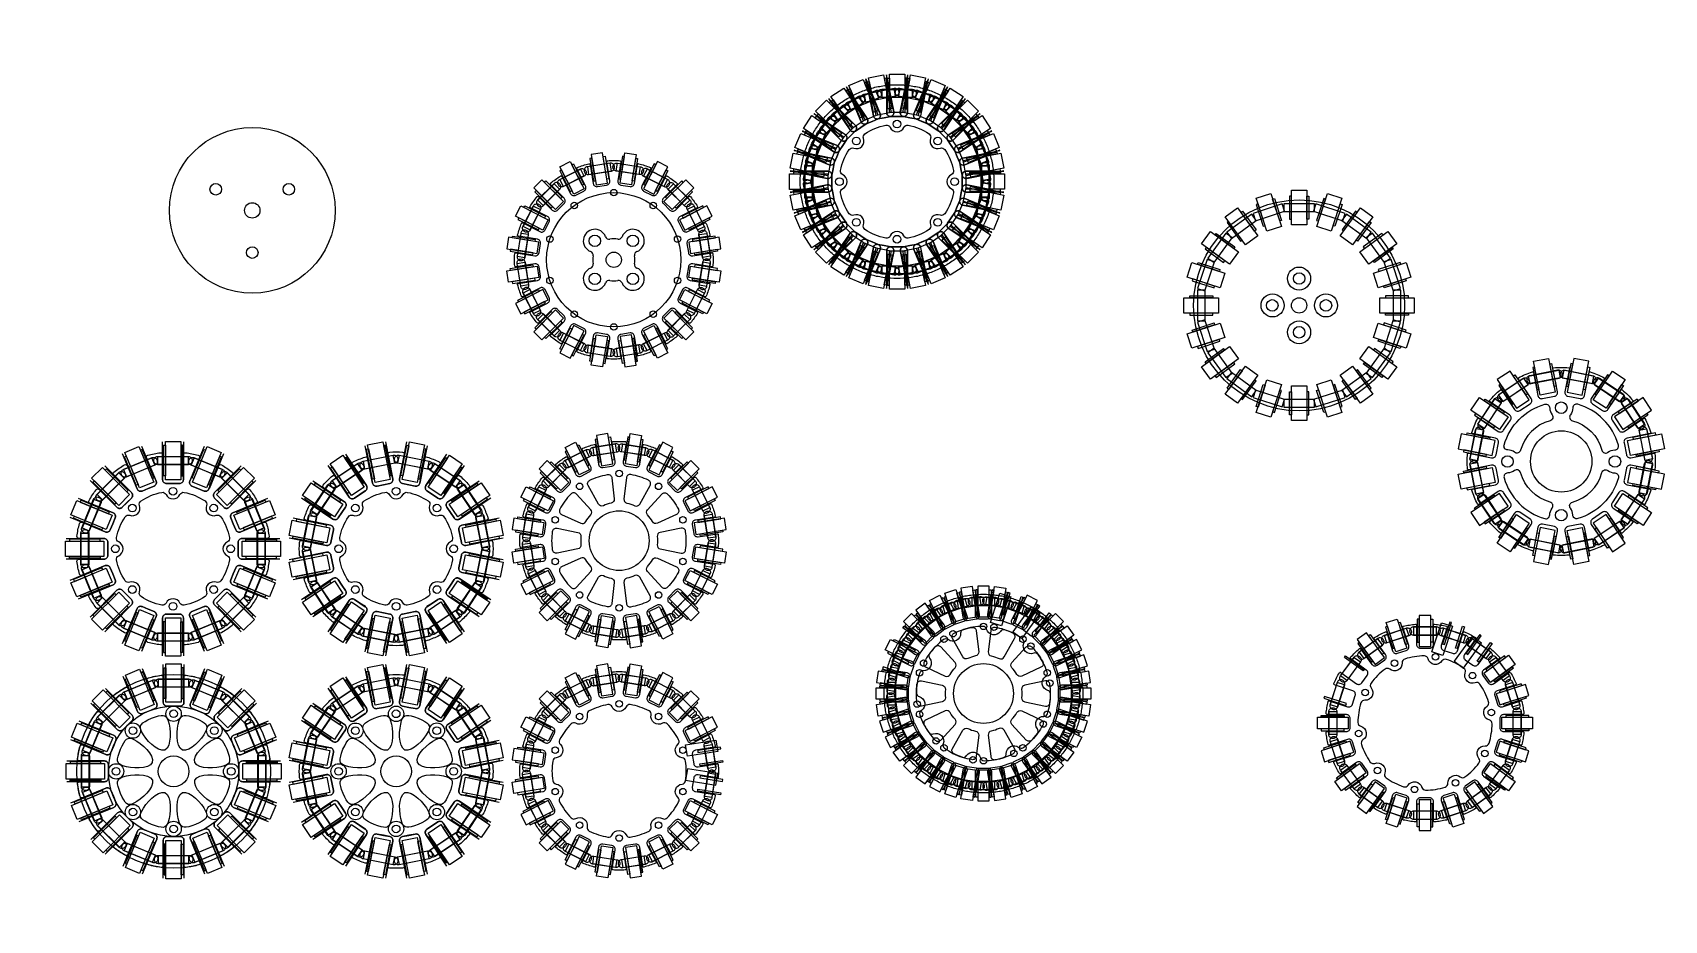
# Model space of a CAD drawing. Header units: inches. Extents: x -9 to 417, y -11 to 221.
import ezdxf

# ---------------------------------------------------------------- set-up
doc = ezdxf.new("R2010")
doc.units = ezdxf.units.IN
doc.header["$MEASUREMENT"] = 0
for name, color, linetype in [('plate1', 200, 'Continuous'), ('ゴム', 4, 'Continuous'), ('ピン', 2, 'Continuous'), ('ポケット', 6, 'Continuous'), ('ワッシャー', 230, 'Continuous'), ('穴', 3, 'Continuous')]:
    doc.layers.add(name, color=color, linetype=linetype)

# ---------------------------------------------------------------- blocks, each defined once
blk = doc.blocks.new('*U0')
blk.add_lwpolyline([(2.7, 5.37), (2.7, -4.5, -0.414214), (1.7, -5.5), (0, -5.5), (-1.7, -5.5, -0.414214), (-2.7, -4.5), (-2.7, 5.37)], format="xyb")
at = {"layer": 'ゴム'}
blk.add_lwpolyline([(2, 5.5), (2, -4.5), (-2, -4.5), (-2, 5.5)], close=True, dxfattribs=at)
at = {"layer": 'ワッシャー'}
for points in [[(-2.5, -3.5), (-2.5, 4.5), (-2, 4.5), (-2, -3.5)], [(2.5, -3.5), (2.5, 4.5), (2, 4.5), (2, -3.5)]]:
    blk.add_lwpolyline(points, close=True, dxfattribs=at)
blk = doc.blocks.new('*U1')
at = {"color": 0, "linetype": 'ByBlock', "lineweight": -2, "transparency": 16777216}
blk.add_blockref('*U0', (28, 50.5), dxfattribs=at)
for p, rotation in [((19.39, 48.79), 22.49999999999999), ((36.61, 48.79), 337.5), ((12.09, 43.91), 45.00000000000001), ((43.91, 43.91), 315), ((7.21, 36.61), 67.5), ((48.79, 36.61), 292.5), ((5.5, 28), 90), ((50.5, 28), 270), ((7.21, 19.39), 112.5), ((48.79, 19.39), 247.5), ((12.09, 12.09), 135), ((43.91, 12.09), 225), ((19.39, 7.21), 157.5), ((36.61, 7.21), 202.5), ((28, 5.5), 180)]:
    blk.add_blockref('*U0', p, dxfattribs=dict(at, rotation=rotation))
blk = doc.blocks.new('*U8')
blk.add_lwpolyline([(-4, 1.05), (4, 1.05, -0.414214), (5, 0.05), (5, -0.05, -0.414214), (4, -1.05), (-4, -1.05, -0.414214), (-5, -0.05), (-5, 0.05, -0.414214)], format="xyb", close=True)
at = {"layer": 'ピン'}
blk.add_lwpolyline([(4, 1), (-4, 1), (-4, -1), (4, -1)], close=True, dxfattribs=at)
blk = doc.blocks.new('*U9')
at = {"color": 0, "linetype": 'ByBlock', "lineweight": -2, "transparency": 16777216}
for p, rotation in [((19.2, 49.25), 22.50000000000001), ((36.8, 49.25), 337.5), ((11.74, 44.26), 45), ((44.26, 44.26), 315), ((6.75, 36.8), 67.50000000000003), ((49.25, 36.8), 292.5), ((5, 28), 90), ((51, 28), 270), ((6.75, 19.2), 112.5), ((49.25, 19.2), 247.5), ((11.74, 11.74), 135), ((44.26, 11.74), 225), ((19.2, 6.75), 157.5), ((36.8, 6.75), 202.5), ((28, 5), 180)]:
    blk.add_blockref('*U8', p, dxfattribs=dict(at, rotation=rotation))
blk.add_blockref('*U8', (28, 51), dxfattribs=at)
blk = doc.blocks.new('*U30')
blk.add_lwpolyline([(2.7, 5.37), (2.7, -4.5, -0.414214), (1.7, -5.5), (0, -5.5), (-1.7, -5.5, -0.414214), (-2.7, -4.5), (-2.7, 5.37)], format="xyb")
at = {"layer": 'ゴム'}
blk.add_lwpolyline([(2, 5.5), (2, -4.5), (-2, -4.5), (-2, 5.5)], close=True, dxfattribs=at)
at = {"layer": 'ワッシャー'}
for points in [[(-2.5, -3.5), (-2.5, 4.5), (-2, 4.5), (-2, -3.5)], [(2.5, -3.5), (2.5, 4.5), (2, 4.5), (2, -3.5)]]:
    blk.add_lwpolyline(points, close=True, dxfattribs=at)
blk = doc.blocks.new('*U31')
at = {"color": 0, "linetype": 'ByBlock', "lineweight": -2, "transparency": 16777216}
blk.add_blockref('*U30', (28, 50.5), dxfattribs=at)
for p, rotation in [((19.39, 48.79), 22.49999999999999), ((36.61, 48.79), 337.5), ((12.09, 43.91), 45.00000000000001), ((43.91, 43.91), 315), ((7.21, 36.61), 67.5), ((48.79, 36.61), 292.5), ((5.5, 28), 90), ((50.5, 28), 270), ((7.21, 19.39), 112.5), ((48.79, 19.39), 247.5), ((12.09, 12.09), 135), ((43.91, 12.09), 225), ((19.39, 7.21), 157.5), ((36.61, 7.21), 202.5), ((28, 5.5), 180)]:
    blk.add_blockref('*U30', p, dxfattribs=dict(at, rotation=rotation))
blk = doc.blocks.new('*U32')
at = {"layer": 'ポケット'}
blk.add_circle((0, 0), 2, dxfattribs=at)
at = {"layer": '穴'}
blk.add_circle((0, 0), 1, dxfattribs=at)
blk = doc.blocks.new('*U33')
at = {"color": 0, "linetype": 'ByBlock', "lineweight": -2, "transparency": 16777216}
blk.add_blockref('*U32', (25.07, 42.71), dxfattribs=at)
for p, rotation in [((36.33, 40.47), 315.0000000000001), ((15.53, 36.33), 45.00000000000006), ((42.71, 30.93), 270.0000000000001), ((13.29, 25.07), 90.00000000000006), ((40.47, 19.67), 225), ((19.67, 15.53), 135), ((30.93, 13.29), 180)]:
    blk.add_blockref('*U32', p, dxfattribs=dict(at, rotation=rotation))
blk = doc.blocks.new('*U34')
blk.add_lwpolyline([(-4, 1.05), (4, 1.05, -0.414214), (5, 0.05), (5, -0.05, -0.414214), (4, -1.05), (-4, -1.05, -0.414214), (-5, -0.05), (-5, 0.05, -0.414214)], format="xyb", close=True)
at = {"layer": 'ピン'}
blk.add_lwpolyline([(4, 1), (-4, 1), (-4, -1), (4, -1)], close=True, dxfattribs=at)
blk = doc.blocks.new('*U35')
at = {"color": 0, "linetype": 'ByBlock', "lineweight": -2, "transparency": 16777216}
for p, rotation in [((19.2, 49.25), 22.50000000000001), ((36.8, 49.25), 337.5), ((11.74, 44.26), 45), ((44.26, 44.26), 315), ((6.75, 36.8), 67.50000000000003), ((49.25, 36.8), 292.5), ((5, 28), 90), ((51, 28), 270), ((6.75, 19.2), 112.5), ((49.25, 19.2), 247.5), ((11.74, 11.74), 135), ((44.26, 11.74), 225), ((19.2, 6.75), 157.5), ((36.8, 6.75), 202.5), ((28, 5), 180)]:
    blk.add_blockref('*U34', p, dxfattribs=dict(at, rotation=rotation))
blk.add_blockref('*U34', (28, 51), dxfattribs=at)
blk = doc.blocks.new('*U36')
at = {"layer": 'plate1'}
blk.add_circle((0, 0), 2, dxfattribs=at)
at = {"layer": '穴'}
blk.add_circle((0, 0), 1, dxfattribs=at)
blk = doc.blocks.new('*U37')
at = {"layer": 'plate1', "color": 0, "linetype": 'ByBlock', "lineweight": -2, "transparency": 16777216}
blk.add_blockref('*U36', (28, 43), dxfattribs=at)
for p, rotation in [((17.39, 38.61), 45.00000000000001), ((38.61, 38.61), 314.9999999999999), ((13, 28), 90), ((43, 28), 269.9999999999999), ((17.39, 17.39), 134.9999999999999), ((38.61, 17.39), 225), ((28, 13), 180)]:
    blk.add_blockref('*U36', p, dxfattribs=dict(at, rotation=rotation))
blk = doc.blocks.new('*U38')
at = {"layer": 'plate1'}
blk.add_open_spline([(-0.84, 3.92), (-3.63, 2.67), (-5, 1.34), (0.63, -5.03), (2.6, -4.39), (4.45, -3.45), (3.92, 5.03), (2.01, 5.01), (-0.84, 3.92)], degree=3, knots=[0, 0, 0, 0, 5.807563, 12.78411, 12.78411, 12.78411, 19.760658, 25.568221, 25.568221, 25.568221, 25.568221], dxfattribs=at)
blk = doc.blocks.new('*U39')
at = {"layer": 'plate1', "color": 0, "linetype": 'ByBlock', "lineweight": -2, "transparency": 16777216}
blk.add_blockref('*U38', (23.1, 37.93), dxfattribs=at)
for p, rotation in [((31.56, 38.49), 314.9999999999999), ((17.51, 31.56), 44.99999999999996), ((37.93, 32.9), 269.9999999999999), ((38.49, 24.44), 224.9999999999999), ((18.07, 23.1), 89.99999999999996), ((24.44, 17.51), 134.9999999999999), ((32.9, 18.07), 180)]:
    blk.add_blockref('*U38', p, dxfattribs=dict(at, rotation=rotation))
blk = doc.blocks.new('*U46')
blk.add_lwpolyline([(-4, 1.05), (4, 1.05, -0.414214), (5, 0.05), (5, -0.05, -0.414214), (4, -1.05), (-4, -1.05, -0.414214), (-5, -0.05), (-5, 0.05, -0.414214)], format="xyb", close=True)
at = {"layer": 'ピン'}
blk.add_lwpolyline([(4, 1), (-4, 1), (-4, -1), (4, -1)], close=True, dxfattribs=at)
blk = doc.blocks.new('*U47')
at = {"color": 0, "linetype": 'ByBlock', "lineweight": -2, "transparency": 16777216}
for p, rotation in [((19.2, 49.25), 22.50000000000001), ((36.8, 49.25), 337.5), ((11.74, 44.26), 45), ((44.26, 44.26), 315), ((6.75, 36.8), 67.50000000000003), ((49.25, 36.8), 292.5), ((5, 28), 90), ((51, 28), 270), ((6.75, 19.2), 112.5), ((49.25, 19.2), 247.5), ((11.74, 11.74), 135), ((44.26, 11.74), 225), ((19.2, 6.75), 157.5), ((36.8, 6.75), 202.5), ((28, 5), 180)]:
    blk.add_blockref('*U46', p, dxfattribs=dict(at, rotation=rotation))
blk.add_blockref('*U46', (28, 51), dxfattribs=at)
blk = doc.blocks.new('*U50')
at = {"layer": 'plate1'}
blk.add_open_spline([(-0.84, 3.92), (-3.63, 2.67), (-5, 1.34), (0.63, -5.03), (2.6, -4.39), (4.45, -3.45), (3.92, 5.03), (2.01, 5.01), (-0.84, 3.92)], degree=3, knots=[0, 0, 0, 0, 5.807563, 12.78411, 12.78411, 12.78411, 19.760658, 25.568221, 25.568221, 25.568221, 25.568221], dxfattribs=at)
blk = doc.blocks.new('*U51')
at = {"layer": 'plate1', "color": 0, "linetype": 'ByBlock', "lineweight": -2, "transparency": 16777216}
blk.add_blockref('*U50', (23.1, 37.93), dxfattribs=at)
for p, rotation in [((31.56, 38.49), 314.9999999999999), ((17.51, 31.56), 44.99999999999996), ((37.93, 32.9), 269.9999999999999), ((38.49, 24.44), 224.9999999999999), ((18.07, 23.1), 89.99999999999996), ((24.44, 17.51), 134.9999999999999), ((32.9, 18.07), 180)]:
    blk.add_blockref('*U50', p, dxfattribs=dict(at, rotation=rotation))
blk = doc.blocks.new('*U60')
blk.add_lwpolyline([(2.7, 5.37), (2.7, -4.5, -0.414214), (1.7, -5.5), (0, -5.5), (-1.7, -5.5, -0.414214), (-2.7, -4.5), (-2.7, 5.37)], format="xyb")
at = {"layer": 'ゴム'}
blk.add_lwpolyline([(2, 5.5), (2, -4.5), (-2, -4.5), (-2, 5.5)], close=True, dxfattribs=at)
at = {"layer": 'ワッシャー'}
for points in [[(-2.5, -3.5), (-2.5, 4.5), (-2, 4.5), (-2, -3.5)], [(2.5, -3.5), (2.5, 4.5), (2, 4.5), (2, -3.5)]]:
    blk.add_lwpolyline(points, close=True, dxfattribs=at)
blk = doc.blocks.new('*U61')
at = {"color": 0, "linetype": 'ByBlock', "lineweight": -2, "transparency": 16777216}
blk.add_blockref('*U60', (28, 50.5), dxfattribs=at)
for p, rotation in [((19.39, 48.79), 22.49999999999999), ((36.61, 48.79), 337.5), ((12.09, 43.91), 45.00000000000001), ((43.91, 43.91), 315), ((7.21, 36.61), 67.5), ((48.79, 36.61), 292.5), ((5.5, 28), 90), ((50.5, 28), 270), ((7.21, 19.39), 112.5), ((48.79, 19.39), 247.5), ((12.09, 12.09), 135), ((43.91, 12.09), 225), ((19.39, 7.21), 157.5), ((36.61, 7.21), 202.5), ((28, 5.5), 180)]:
    blk.add_blockref('*U60', p, dxfattribs=dict(at, rotation=rotation))
blk = doc.blocks.new('*U64')
blk.add_lwpolyline([(-4, 1.05), (4, 1.05, -0.414214), (5, 0.05), (5, -0.05, -0.414214), (4, -1.05), (-4, -1.05, -0.414214), (-5, -0.05), (-5, 0.05, -0.414214)], format="xyb", close=True)
at = {"layer": 'ピン'}
blk.add_lwpolyline([(4, 1), (-4, 1), (-4, -1), (4, -1)], close=True, dxfattribs=at)
blk = doc.blocks.new('*U65')
at = {"color": 0, "linetype": 'ByBlock', "lineweight": -2, "transparency": 16777216}
for p, rotation in [((19.2, 49.25), 22.50000000000001), ((36.8, 49.25), 337.5), ((11.74, 44.26), 45), ((44.26, 44.26), 315), ((6.75, 36.8), 67.50000000000003), ((49.25, 36.8), 292.5), ((5, 28), 90), ((51, 28), 270), ((6.75, 19.2), 112.5), ((49.25, 19.2), 247.5), ((11.74, 11.74), 135), ((44.26, 11.74), 225), ((19.2, 6.75), 157.5), ((36.8, 6.75), 202.5), ((28, 5), 180)]:
    blk.add_blockref('*U64', p, dxfattribs=dict(at, rotation=rotation))
blk.add_blockref('*U64', (28, 51), dxfattribs=at)
blk = doc.blocks.new('*U68')
at = {"layer": 'ポケット'}
blk.add_lwpolyline([(-4, 1.05), (4, 1.05, -0.414214), (5, 0.05), (5, -0.05, -0.414214), (4, -1.05), (-4, -1.05, -0.414214), (-5, -0.05), (-5, 0.05, -0.414214)], format="xyb", close=True, dxfattribs=at)
blk = doc.blocks.new('*U69')
at = {"layer": 'plate1', "color": 0, "linetype": 'ByBlock', "lineweight": -2, "transparency": 16777216}
for p, rotation in [((20.43, 108.64), 22.49999999999997), ((38.03, 108.64), 337.5), ((12.97, 103.66), 44.99999999999998), ((45.5, 103.66), 314.9999999999999), ((7.98, 96.19), 67.49999999999997), ((50.48, 96.19), 292.4999999999999), ((6.23, 87.39), 89.99999999999999), ((52.23, 87.39), 270), ((7.98, 78.59), 112.5), ((50.48, 78.59), 247.5), ((12.97, 71.13), 134.9999999999999), ((45.5, 71.13), 224.9999999999999), ((20.43, 66.14), 157.5), ((38.03, 66.14), 202.4999999999999), ((29.23, 64.39), 180)]:
    blk.add_blockref('*U68', p, dxfattribs=dict(at, rotation=rotation))
blk.add_blockref('*U68', (29.23, 110.39), dxfattribs=at)
blk = doc.blocks.new('*U72')
at = {"layer": 'ポケット'}
blk.add_lwpolyline([(-4, 1.05), (4, 1.05, -0.414214), (5, 0.05), (5, -0.05, -0.414214), (4, -1.05), (-4, -1.05, -0.414214), (-5, -0.05), (-5, 0.05, -0.414214)], format="xyb", close=True, dxfattribs=at)
blk = doc.blocks.new('*U73')
at = {"layer": 'plate1', "color": 0, "linetype": 'ByBlock', "lineweight": -2, "transparency": 16777216}
for p, rotation in [((20.43, 108.64), 22.49999999999997), ((38.03, 108.64), 337.5), ((12.97, 103.66), 44.99999999999998), ((45.5, 103.66), 314.9999999999999), ((7.98, 96.19), 67.49999999999997), ((50.48, 96.19), 292.4999999999999), ((6.23, 87.39), 89.99999999999999), ((52.23, 87.39), 270), ((7.98, 78.59), 112.5), ((50.48, 78.59), 247.5), ((12.97, 71.13), 134.9999999999999), ((45.5, 71.13), 224.9999999999999), ((20.43, 66.14), 157.5), ((38.03, 66.14), 202.4999999999999), ((29.23, 64.39), 180)]:
    blk.add_blockref('*U72', p, dxfattribs=dict(at, rotation=rotation))
blk.add_blockref('*U72', (29.23, 110.39), dxfattribs=at)
blk = doc.blocks.new('*U76')
at = {"layer": 'ポケット'}
blk.add_lwpolyline([(-4, 1.05), (4, 1.05, -0.414214), (5, 0.05), (5, -0.05, -0.414214), (4, -1.05), (-4, -1.05, -0.414214), (-5, -0.05), (-5, 0.05, -0.414214)], format="xyb", close=True, dxfattribs=at)
blk = doc.blocks.new('*U77')
at = {"layer": 'plate1', "color": 0, "linetype": 'ByBlock', "lineweight": -2, "transparency": 16777216}
for p, rotation in [((20.43, 108.64), 22.49999999999997), ((38.03, 108.64), 337.5), ((12.97, 103.66), 44.99999999999998), ((45.5, 103.66), 314.9999999999999), ((7.98, 96.19), 67.49999999999997), ((50.48, 96.19), 292.4999999999999), ((6.23, 87.39), 89.99999999999999), ((52.23, 87.39), 270), ((7.98, 78.59), 112.5), ((50.48, 78.59), 247.5), ((12.97, 71.13), 134.9999999999999), ((45.5, 71.13), 224.9999999999999), ((20.43, 66.14), 157.5), ((38.03, 66.14), 202.4999999999999), ((29.23, 64.39), 180)]:
    blk.add_blockref('*U76', p, dxfattribs=dict(at, rotation=rotation))
blk.add_blockref('*U76', (29.23, 110.39), dxfattribs=at)
blk = doc.blocks.new('*U80')
at = {"layer": 'ポケット'}
blk.add_lwpolyline([(-4, 1.05), (4, 1.05, -0.414214), (5, 0.05), (5, -0.05, -0.414214), (4, -1.05), (-4, -1.05, -0.414214), (-5, -0.05), (-5, 0.05, -0.414214)], format="xyb", close=True, dxfattribs=at)
blk = doc.blocks.new('*U81')
at = {"layer": 'plate1', "color": 0, "linetype": 'ByBlock', "lineweight": -2, "transparency": 16777216}
for p, rotation in [((20.43, 108.64), 22.49999999999997), ((38.03, 108.64), 337.5), ((12.97, 103.66), 44.99999999999998), ((45.5, 103.66), 314.9999999999999), ((7.98, 96.19), 67.49999999999997), ((50.48, 96.19), 292.4999999999999), ((6.23, 87.39), 89.99999999999999), ((52.23, 87.39), 270), ((7.98, 78.59), 112.5), ((50.48, 78.59), 247.5), ((12.97, 71.13), 134.9999999999999), ((45.5, 71.13), 224.9999999999999), ((20.43, 66.14), 157.5), ((38.03, 66.14), 202.4999999999999), ((29.23, 64.39), 180)]:
    blk.add_blockref('*U80', p, dxfattribs=dict(at, rotation=rotation))
blk.add_blockref('*U80', (29.23, 110.39), dxfattribs=at)
blk = doc.blocks.new('*U84')
blk.add_lwpolyline([(2.7, 5.37), (2.7, -4.5, -0.414214), (1.7, -5.5), (0, -5.5), (-1.7, -5.5, -0.414214), (-2.7, -4.5), (-2.7, 5.37)], format="xyb")
at = {"layer": 'ゴム'}
blk.add_lwpolyline([(2, 5.5), (2, -4.5), (-2, -4.5), (-2, 5.5)], close=True, dxfattribs=at)
at = {"layer": 'ワッシャー'}
for points in [[(-2.5, -3.5), (-2.5, 4.5), (-2, 4.5), (-2, -3.5)], [(2.5, -3.5), (2.5, 4.5), (2, 4.5), (2, -3.5)]]:
    blk.add_lwpolyline(points, close=True, dxfattribs=at)
blk = doc.blocks.new('*U85')
at = {"color": 0, "linetype": 'ByBlock', "lineweight": -2, "transparency": 16777216}
blk.add_blockref('*U84', (28, 50.5), dxfattribs=at)
for p, rotation in [((19.39, 48.79), 22.49999999999999), ((36.61, 48.79), 337.5), ((12.09, 43.91), 45.00000000000001), ((43.91, 43.91), 315), ((7.21, 36.61), 67.5), ((48.79, 36.61), 292.5), ((5.5, 28), 90), ((50.5, 28), 270), ((7.21, 19.39), 112.5), ((48.79, 19.39), 247.5), ((12.09, 12.09), 135), ((43.91, 12.09), 225), ((19.39, 7.21), 157.5), ((36.61, 7.21), 202.5), ((28, 5.5), 180)]:
    blk.add_blockref('*U84', p, dxfattribs=dict(at, rotation=rotation))
blk = doc.blocks.new('*U94')
at = {"layer": '穴'}
blk.add_circle((0, 0), 0.85, dxfattribs=at)
blk = doc.blocks.new('*U95')
at = {"color": 0, "linetype": 'ByBlock', "lineweight": -2, "transparency": 16777216}
for p, rotation in [((17.6, 42.05), 36), ((38.18, 42.05), 324), ((11.25, 33.3), 72), ((44.53, 33.3), 288), ((11.25, 22.48), 108), ((44.53, 22.48), 252), ((17.6, 13.73), 144), ((38.18, 13.73), 216), ((27.89, 10.39), 180)]:
    blk.add_blockref('*U94', p, dxfattribs=dict(at, rotation=rotation))
blk.add_blockref('*U94', (27.89, 45.39), dxfattribs=at)
blk = doc.blocks.new('*U98')
at = {"layer": '穴'}
blk.add_circle((0, 0), 0.85, dxfattribs=at)
blk = doc.blocks.new('*U99')
at = {"color": 0, "linetype": 'ByBlock', "lineweight": -2, "transparency": 16777216}
for p, rotation in [((17.6, 42.05), 36), ((38.18, 42.05), 324), ((11.25, 33.3), 72), ((44.53, 33.3), 288), ((11.25, 22.48), 108), ((44.53, 22.48), 252), ((17.6, 13.73), 144), ((38.18, 13.73), 216), ((27.89, 10.39), 180)]:
    blk.add_blockref('*U98', p, dxfattribs=dict(at, rotation=rotation))
blk.add_blockref('*U98', (27.89, 45.39), dxfattribs=at)
blk = doc.blocks.new('*U106')
blk.add_lwpolyline([(2.7, 5.37), (2.7, -4.5, -0.414214), (1.7, -5.5), (0, -5.5), (-1.7, -5.5, -0.414214), (-2.7, -4.5), (-2.7, 5.37)], format="xyb")
at = {"layer": 'ゴム'}
blk.add_lwpolyline([(2, 5.5), (2, -4.5), (-2, -4.5), (-2, 5.5)], close=True, dxfattribs=at)
at = {"layer": 'ワッシャー'}
for points in [[(-2.5, -3.5), (-2.5, 4.5), (-2, 4.5), (-2, -3.5)], [(2.5, -3.5), (2.5, 4.5), (2, 4.5), (2, -3.5)]]:
    blk.add_lwpolyline(points, close=True, dxfattribs=at)
blk = doc.blocks.new('*U107')
at = {"color": 0, "linetype": 'ByBlock', "lineweight": -2, "transparency": 16777216}
blk.add_blockref('*U106', (28, 50.5), dxfattribs=at)
for p, rotation in [((19.39, 48.79), 22.49999999999999), ((36.61, 48.79), 337.5), ((12.09, 43.91), 45.00000000000001), ((43.91, 43.91), 315), ((7.21, 36.61), 67.5), ((48.79, 36.61), 292.5), ((5.5, 28), 90), ((50.5, 28), 270), ((7.21, 19.39), 112.5), ((48.79, 19.39), 247.5), ((12.09, 12.09), 135), ((43.91, 12.09), 225), ((19.39, 7.21), 157.5), ((36.61, 7.21), 202.5), ((28, 5.5), 180)]:
    blk.add_blockref('*U106', p, dxfattribs=dict(at, rotation=rotation))
blk = doc.blocks.new('*U108')
blk.add_lwpolyline([(-4, 1.05), (4, 1.05, -0.414214), (5, 0.05), (5, -0.05, -0.414214), (4, -1.05), (-4, -1.05, -0.414214), (-5, -0.05), (-5, 0.05, -0.414214)], format="xyb", close=True)
at = {"layer": 'ピン'}
blk.add_lwpolyline([(4, 1), (-4, 1), (-4, -1), (4, -1)], close=True, dxfattribs=at)
blk = doc.blocks.new('*U109')
at = {"color": 0, "linetype": 'ByBlock', "lineweight": -2, "transparency": 16777216}
for p, rotation in [((19.2, 49.25), 22.50000000000001), ((36.8, 49.25), 337.5), ((11.74, 44.26), 45), ((44.26, 44.26), 315), ((6.75, 36.8), 67.50000000000003), ((49.25, 36.8), 292.5), ((5, 28), 90), ((51, 28), 270), ((6.75, 19.2), 112.5), ((49.25, 19.2), 247.5), ((11.74, 11.74), 135), ((44.26, 11.74), 225), ((19.2, 6.75), 157.5), ((36.8, 6.75), 202.5), ((28, 5), 180)]:
    blk.add_blockref('*U108', p, dxfattribs=dict(at, rotation=rotation))
blk.add_blockref('*U108', (28, 51), dxfattribs=at)
blk = doc.blocks.new('*U110')
at = {"layer": 'ポケット'}
blk.add_lwpolyline([(-4, 1.05), (4, 1.05, -0.414214), (5, 0.05), (5, -0.05, -0.414214), (4, -1.05), (-4, -1.05, -0.414214), (-5, -0.05), (-5, 0.05, -0.414214)], format="xyb", close=True, dxfattribs=at)
blk = doc.blocks.new('*U111')
at = {"layer": 'plate1', "color": 0, "linetype": 'ByBlock', "lineweight": -2, "transparency": 16777216}
for p, rotation in [((20.43, 108.64), 22.49999999999997), ((38.03, 108.64), 337.5), ((12.97, 103.66), 44.99999999999998), ((45.5, 103.66), 314.9999999999999), ((7.98, 96.19), 67.49999999999997), ((50.48, 96.19), 292.4999999999999), ((6.23, 87.39), 89.99999999999999), ((52.23, 87.39), 270), ((7.98, 78.59), 112.5), ((50.48, 78.59), 247.5), ((12.97, 71.13), 134.9999999999999), ((45.5, 71.13), 224.9999999999999), ((20.43, 66.14), 157.5), ((38.03, 66.14), 202.4999999999999), ((29.23, 64.39), 180)]:
    blk.add_blockref('*U110', p, dxfattribs=dict(at, rotation=rotation))
blk.add_blockref('*U110', (29.23, 110.39), dxfattribs=at)
blk = doc.blocks.new('*U118')
blk.add_lwpolyline([(-4, 1.05), (4, 1.05, -0.414214), (5, 0.05), (5, -0.05, -0.414214), (4, -1.05), (-4, -1.05, -0.414214), (-5, -0.05), (-5, 0.05, -0.414214)], format="xyb", close=True)
at = {"layer": 'ピン'}
blk.add_lwpolyline([(4, 1), (-4, 1), (-4, -1), (4, -1)], close=True, dxfattribs=at)
blk = doc.blocks.new('*U119')
at = {"color": 0, "linetype": 'ByBlock', "lineweight": -2, "transparency": 16777216}
for p, rotation in [((19.2, 49.25), 22.50000000000001), ((36.8, 49.25), 337.5), ((11.74, 44.26), 45), ((44.26, 44.26), 315), ((6.75, 36.8), 67.50000000000003), ((49.25, 36.8), 292.5), ((5, 28), 90), ((51, 28), 270), ((6.75, 19.2), 112.5), ((49.25, 19.2), 247.5), ((11.74, 11.74), 135), ((44.26, 11.74), 225), ((19.2, 6.75), 157.5), ((36.8, 6.75), 202.5), ((28, 5), 180)]:
    blk.add_blockref('*U118', p, dxfattribs=dict(at, rotation=rotation))
blk.add_blockref('*U118', (28, 51), dxfattribs=at)
blk = doc.blocks.new('*U120')
at = {"layer": 'ポケット'}
blk.add_lwpolyline([(-4, 1.05), (4, 1.05, -0.414214), (5, 0.05), (5, -0.05, -0.414214), (4, -1.05), (-4, -1.05, -0.414214), (-5, -0.05), (-5, 0.05, -0.414214)], format="xyb", close=True, dxfattribs=at)
blk = doc.blocks.new('*U121')
at = {"layer": 'plate1', "color": 0, "linetype": 'ByBlock', "lineweight": -2, "transparency": 16777216}
for p, rotation in [((20.43, 108.64), 22.49999999999997), ((38.03, 108.64), 337.5), ((12.97, 103.66), 44.99999999999998), ((45.5, 103.66), 314.9999999999999), ((7.98, 96.19), 67.49999999999997), ((50.48, 96.19), 292.4999999999999), ((6.23, 87.39), 89.99999999999999), ((52.23, 87.39), 270), ((7.98, 78.59), 112.5), ((50.48, 78.59), 247.5), ((12.97, 71.13), 134.9999999999999), ((45.5, 71.13), 224.9999999999999), ((20.43, 66.14), 157.5), ((38.03, 66.14), 202.4999999999999), ((29.23, 64.39), 180)]:
    blk.add_blockref('*U120', p, dxfattribs=dict(at, rotation=rotation))
blk.add_blockref('*U120', (29.23, 110.39), dxfattribs=at)
blk = doc.blocks.new('*U122')
blk.add_lwpolyline([(2.7, 5.37), (2.7, -4.5, -0.414214), (1.7, -5.5), (0, -5.5), (-1.7, -5.5, -0.414214), (-2.7, -4.5), (-2.7, 5.37)], format="xyb")
at = {"layer": 'ゴム'}
blk.add_lwpolyline([(2, 5.5), (2, -4.5), (-2, -4.5), (-2, 5.5)], close=True, dxfattribs=at)
at = {"layer": 'ワッシャー'}
for points in [[(-2.5, -3.5), (-2.5, 4.5), (-2, 4.5), (-2, -3.5)], [(2.5, -3.5), (2.5, 4.5), (2, 4.5), (2, -3.5)]]:
    blk.add_lwpolyline(points, close=True, dxfattribs=at)
blk = doc.blocks.new('*U123')
at = {"color": 0, "linetype": 'ByBlock', "lineweight": -2, "transparency": 16777216}
blk.add_blockref('*U122', (28, 50.5), dxfattribs=at)
for p, rotation in [((19.39, 48.79), 22.49999999999999), ((36.61, 48.79), 337.5), ((12.09, 43.91), 45.00000000000001), ((43.91, 43.91), 315), ((7.21, 36.61), 67.5), ((48.79, 36.61), 292.5), ((5.5, 28), 90), ((50.5, 28), 270), ((7.21, 19.39), 112.5), ((48.79, 19.39), 247.5), ((12.09, 12.09), 135), ((43.91, 12.09), 225), ((19.39, 7.21), 157.5), ((36.61, 7.21), 202.5), ((28, 5.5), 180)]:
    blk.add_blockref('*U122', p, dxfattribs=dict(at, rotation=rotation))
blk = doc.blocks.new('*U126')
at = {"layer": '穴'}
blk.add_circle((0, 0), 0.85, dxfattribs=at)
blk = doc.blocks.new('*U127')
at = {"color": 0, "linetype": 'ByBlock', "lineweight": -2, "transparency": 16777216}
for p, rotation in [((17.6, 42.05), 36), ((38.18, 42.05), 324), ((11.25, 33.3), 72), ((44.53, 33.3), 288), ((11.25, 22.48), 108), ((44.53, 22.48), 252), ((17.6, 13.73), 144), ((38.18, 13.73), 216), ((27.89, 10.39), 180)]:
    blk.add_blockref('*U126', p, dxfattribs=dict(at, rotation=rotation))
blk.add_blockref('*U126', (27.89, 45.39), dxfattribs=at)
blk = doc.blocks.new('*U130')
at = {"layer": '穴'}
blk.add_circle((0, 0), 0.85, dxfattribs=at)
blk = doc.blocks.new('*U131')
at = {"color": 0, "linetype": 'ByBlock', "lineweight": -2, "transparency": 16777216}
for p, rotation in [((17.6, 42.05), 36), ((38.18, 42.05), 324), ((11.25, 33.3), 72), ((44.53, 33.3), 288), ((11.25, 22.48), 108), ((44.53, 22.48), 252), ((17.6, 13.73), 144), ((38.18, 13.73), 216), ((27.89, 10.39), 180)]:
    blk.add_blockref('*U130', p, dxfattribs=dict(at, rotation=rotation))
blk.add_blockref('*U130', (27.89, 45.39), dxfattribs=at)
blk = doc.blocks.new('*U138')
at = {"layer": '穴'}
blk.add_circle((0, 0), 0.85, dxfattribs=at)
blk = doc.blocks.new('*U140')
at = {"color": 0, "linetype": 'ByBlock', "lineweight": -2, "transparency": 16777216}
for p, rotation in [((17.6, 42.05), 36), ((38.18, 42.05), 324), ((11.25, 33.3), 72), ((44.53, 33.3), 288), ((11.25, 22.48), 108), ((44.53, 22.48), 252), ((17.6, 13.73), 144), ((38.18, 13.73), 216), ((27.89, 10.39), 180)]:
    blk.add_blockref('*U138', p, dxfattribs=dict(at, rotation=rotation))
blk.add_blockref('*U138', (27.89, 45.39), dxfattribs=at)
blk = doc.blocks.new('*U142')
at = {"layer": 'ゴム'}
blk.add_lwpolyline([(-2, 4.5), (2, 4.5), (2, -4.5), (-2, -4.5)], close=True, dxfattribs=at)
at = {"layer": 'ピン'}
blk.add_lwpolyline([(-4, -1), (4, -1), (4, 1), (-4, 1)], close=True, dxfattribs=at)
at = {"layer": 'ワッシャー'}
for points in [[(-2, 3), (-2.5, 3), (-2.5, -3), (-2, -3)], [(2, 3), (2.5, 3), (2.5, -3), (2, -3)]]:
    blk.add_lwpolyline(points, close=True, dxfattribs=at)
blk = doc.blocks.new('*U143')
at = {"layer": 'plate1', "color": 0, "linetype": 'ByBlock', "lineweight": -2, "transparency": 16777216}
for p, rotation in [((313.45, 173.68), 17.99999999999998), ((329.21, 173.68), 341.9999999999999), ((306.34, 170.06), 35.99999999999997), ((336.31, 170.06), 323.9999999999999), ((300.7, 164.42), 53.99999999999996), ((341.96, 164.42), 306), ((297.07, 157.31), 71.99999999999997), ((345.58, 157.31), 287.9999999999999), ((295.83, 149.43), 89.99999999999999), ((346.83, 149.43), 270), ((297.07, 141.55), 108), ((345.58, 141.55), 252), ((300.7, 134.44), 126), ((341.96, 134.44), 233.9999999999999), ((306.34, 128.8), 143.9999999999999), ((336.31, 128.8), 216), ((313.45, 125.18), 161.9999999999999), ((321.33, 123.93), 180), ((329.21, 125.18), 197.9999999999999)]:
    blk.add_blockref('*U142', p, dxfattribs=dict(at, rotation=rotation))
blk.add_blockref('*U142', (321.33, 174.93), dxfattribs=at)
blk = doc.blocks.new('*U151')
at = {"layer": '穴'}
blk.add_circle((0, 0), 0.85, dxfattribs=at)
blk = doc.blocks.new('*U152')
at = {"color": 0, "linetype": 'ByBlock', "lineweight": -2, "transparency": 16777216}
for p, rotation in [((17.6, 42.05), 36), ((38.18, 42.05), 324), ((11.25, 33.3), 72), ((44.53, 33.3), 288), ((11.25, 22.48), 108), ((44.53, 22.48), 252), ((17.6, 13.73), 144), ((38.18, 13.73), 216), ((27.89, 10.39), 180)]:
    blk.add_blockref('*U151', p, dxfattribs=dict(at, rotation=rotation))
blk.add_blockref('*U151', (27.89, 45.39), dxfattribs=at)

msp = doc.modelspace()

# ---------------------------------------------------------------- linework, layer by layer
msp.add_line((28, 52), (32, 52))
for centre, radius in [((48.5, 174.2), 21.6), ((38.98, 179.7), 1.5), ((58.03, 179.7), 1.5), ((48.5, 174.2), 2), ((48.5, 163.2), 1.5), ((28, 28), 25.25), ((28, 28), 17)]:
    msp.add_circle(centre, radius)
at = {"layer": 'plate1'}
for p, q in [((378.7, 129.67), (378.78, 129.73)), ((400.61, 129.67), (400.53, 129.73)), ((368.75, 119.73), (368.7, 119.65)), ((410.55, 119.73), (410.61, 119.65)), ((367.13, 115.8), (367.15, 115.9)), ((412.18, 115.8), (412.16, 115.9)), ((367.13, 101.74), (367.15, 101.64)), ((368.75, 97.81), (368.7, 97.89)), ((410.55, 97.81), (410.61, 97.89)), ((412.18, 101.74), (412.16, 101.64)), ((404.48, 90.41), (404.41, 90.34)), ((378.7, 87.87), (378.78, 87.81))]:
    msp.add_line(p, q, dxfattribs=at)
for points in [[(238.44, 170.3), (233.01, 173.93, 0.414214), (231.62, 173.66), (230.67, 172.24), (229.73, 170.83, 0.414214), (230, 169.44), (235.44, 165.81, -0.452719), (235.54, 165.06, -0.033359), (233.16, 162.68, -0.452719), (232.42, 162.78), (228.78, 168.22, 0.414214), (227.4, 168.5), (225.98, 167.55), (224.57, 166.61, 0.414214), (224.29, 165.22), (227.93, 159.78, -0.452719), (227.73, 159.05, -0.033359), (224.63, 157.77, -0.452719), (223.97, 158.14), (222.7, 164.56, 0.414214), (221.52, 165.35), (219.86, 165.01), (218.19, 164.68, 0.414214), (217.4, 163.51), (218.68, 157.09, -0.452719), (218.22, 156.49, -0.033359), (214.86, 156.49, -0.452719), (214.4, 157.09), (215.68, 163.51, 0.414214), (214.89, 164.68), (213.22, 165.01), (211.55, 165.35, 0.414214), (210.38, 164.56), (209.1, 158.14, -0.452719), (208.45, 157.77, -0.033359), (205.34, 159.05, -0.452719), (205.15, 159.78), (208.78, 165.22, 0.414214), (208.51, 166.61), (207.09, 167.55), (205.68, 168.5, 0.414214), (204.29, 168.22), (200.66, 162.78, -0.452719), (199.91, 162.68, -0.033359), (197.53, 165.06, -0.452719), (197.63, 165.81), (203.07, 169.44, 0.414214), (203.35, 170.83), (202.4, 172.24), (201.46, 173.66, 0.414214), (200.07, 173.93), (194.63, 170.3, -0.452719), (193.91, 170.49, -0.033359), (192.62, 173.6, -0.452719), (192.99, 174.25), (199.41, 175.53, 0.414214), (200.2, 176.7), (199.87, 178.37), (199.53, 180.04, 0.414214), (198.36, 180.82), (191.94, 179.55, -0.452719), (191.34, 180, -0.033359), (191.34, 183.37, -0.452719), (191.94, 183.83), (198.36, 182.55, 0.414214), (199.53, 183.34), (199.87, 185), (200.2, 186.67, 0.414214), (199.41, 187.85), (192.99, 189.12, -0.452719), (192.62, 189.77, -0.033359), (193.91, 192.88, -0.452719), (194.63, 193.08), (200.07, 189.44, 0.414214), (201.46, 189.72), (202.4, 191.13), (203.35, 192.55, 0.414214), (203.07, 193.93), (197.63, 197.57, -0.452719), (197.53, 198.31, -0.033359), (199.91, 200.69, -0.452719), (200.66, 200.59), (204.29, 195.15, 0.414214), (205.68, 194.88), (207.09, 195.82), (208.51, 196.77, 0.414214), (208.78, 198.15), (205.15, 203.59, -0.452719), (205.34, 204.32, -0.033359), (208.45, 205.61, -0.452719), (209.1, 205.23), (210.38, 198.81, 0.414214), (211.55, 198.03), (213.22, 198.36), (214.89, 198.69, 0.414214), (215.68, 199.87), (214.4, 206.28, -0.452719), (214.86, 206.88, -0.033359), (218.22, 206.88, -0.452719), (218.68, 206.28), (217.4, 199.87, 0.414214), (218.19, 198.69), (219.86, 198.36), (221.52, 198.03, 0.414214), (222.7, 198.81), (223.97, 205.23, -0.452719), (224.63, 205.61, -0.033359), (227.73, 204.32, -0.452719), (227.93, 203.59), (224.29, 198.15, 0.414214), (224.57, 196.77), (225.98, 195.82), (227.4, 194.88, 0.414214), (228.78, 195.15), (232.42, 200.59, -0.452719), (233.16, 200.69, -0.033359), (235.54, 198.31, -0.452719), (235.44, 197.57), (230, 193.93, 0.414214), (229.73, 192.55), (230.67, 191.13), (231.62, 189.72, 0.414214), (233.01, 189.44), (238.44, 193.08, -0.452719), (239.17, 192.88, -0.033359), (240.46, 189.77, -0.452719), (240.08, 189.12), (233.67, 187.85, 0.414214), (232.88, 186.67), (233.21, 185), (233.54, 183.34, 0.414214), (234.72, 182.55), (241.14, 183.83, -0.452719), (241.73, 183.37, -0.033359), (241.73, 180, -0.452719), (241.14, 179.55), (234.72, 180.82, 0.414214), (233.54, 180.04), (233.21, 178.37), (232.88, 176.7, 0.414214), (233.67, 175.53), (240.08, 174.25, -0.452719), (240.46, 173.6, -0.033359), (239.17, 170.49, -0.452719)], [(235.8, 166.24), (231.18, 170.87, 0.414214), (229.76, 170.87), (228.56, 169.67), (227.36, 168.46, 0.414214), (227.36, 167.05), (231.98, 162.42, -0.452719), (231.93, 161.67, -0.033359), (229.14, 159.8, -0.452719), (228.42, 160.05), (225.92, 166.09, 0.414214), (224.61, 166.63), (223.04, 165.98), (221.47, 165.33, 0.414214), (220.93, 164.02), (223.44, 157.98, -0.452719), (223.1, 157.31, -0.033359), (219.8, 156.65, -0.452719), (219.24, 157.14), (219.24, 163.69, 0.414214), (218.24, 164.69), (216.54, 164.69), (214.84, 164.69, 0.414214), (213.84, 163.69), (213.84, 157.14, -0.452719), (213.27, 156.65, -0.033359), (209.97, 157.31, -0.452719), (209.64, 157.98), (212.14, 164.02, 0.414214), (211.6, 165.33), (210.03, 165.98), (208.46, 166.63, 0.414214), (207.16, 166.09), (204.65, 160.05, -0.452719), (203.94, 159.8, -0.033359), (201.14, 161.67, -0.452719), (201.09, 162.42), (205.72, 167.05, 0.414214), (205.72, 168.46), (204.52, 169.67), (203.32, 170.87, 0.414214), (201.9, 170.87), (197.28, 166.24, -0.452719), (196.53, 166.29, -0.033359), (194.66, 169.09, -0.452719), (194.9, 169.8), (200.94, 172.3, 0.414214), (201.48, 173.61), (200.83, 175.18), (200.18, 176.75, 0.414214), (198.88, 177.29), (192.83, 174.79, -0.452719), (192.16, 175.12, -0.033359), (191.5, 178.42, -0.452719), (192, 178.99), (198.54, 178.99, 0.414214), (199.54, 179.99), (199.54, 181.69), (199.54, 183.39, 0.414214), (198.54, 184.39), (192, 184.39, -0.452719), (191.5, 184.95, -0.033359), (192.16, 188.25, -0.452719), (192.83, 188.58), (198.88, 186.08, 0.414214), (200.18, 186.62), (200.83, 188.19), (201.48, 189.76, 0.414214), (200.94, 191.07), (194.9, 193.57, -0.452719), (194.66, 194.28, -0.033359), (196.53, 197.08, -0.452719), (197.28, 197.13), (201.9, 192.51, 0.414214), (203.32, 192.51), (204.52, 193.71), (205.72, 194.91, 0.414214), (205.72, 196.32), (201.09, 200.95, -0.452719), (201.14, 201.7, -0.033359), (203.94, 203.57, -0.452719), (204.65, 203.33), (207.16, 197.28, 0.414214), (208.46, 196.74), (210.03, 197.39), (211.6, 198.04, 0.414214), (212.14, 199.35), (209.64, 205.39, -0.452719), (209.97, 206.07, -0.033359), (213.27, 206.72, -0.452719), (213.84, 206.23), (213.84, 199.69, 0.414214), (214.84, 198.69), (216.54, 198.69), (218.24, 198.69, 0.414214), (219.24, 199.69), (219.24, 206.23, -0.452719), (219.8, 206.72, -0.033359), (223.1, 206.07, -0.452719), (223.44, 205.39), (220.93, 199.35, 0.414214), (221.47, 198.04), (223.04, 197.39), (224.61, 196.74, 0.414214), (225.92, 197.28), (228.42, 203.33, -0.452719), (229.14, 203.57, -0.033359), (231.93, 201.7, -0.452719), (231.98, 200.95), (227.36, 196.32, 0.414214), (227.36, 194.91), (228.56, 193.71), (229.76, 192.51, 0.414214), (231.18, 192.51), (235.8, 197.13, -0.452719), (236.55, 197.08, -0.033359), (238.42, 194.28, -0.452719), (238.18, 193.57), (232.14, 191.07, 0.414214), (231.59, 189.76), (232.24, 188.19), (232.9, 186.62, 0.414214), (234.2, 186.08), (240.25, 188.58, -0.452719), (240.92, 188.25, -0.033359), (241.58, 184.95, -0.452719), (241.08, 184.39), (234.54, 184.39, 0.414214), (233.54, 183.39), (233.54, 181.69), (233.54, 179.99, 0.414214), (234.54, 178.99), (241.08, 178.99, -0.452719), (241.58, 178.42, -0.033359), (240.92, 175.12, -0.452719), (240.25, 174.79), (234.2, 177.29, 0.414214), (232.9, 176.75), (232.24, 175.18), (231.59, 173.61, 0.414214), (232.14, 172.3), (238.18, 169.8, -0.452719), (238.42, 169.09, -0.033359), (236.55, 166.29, -0.452719)], [(219.45, 196.4, -0.098925), (224.88, 194.15, -0.34543), (225.27, 192.98, 0.637377), (227.83, 190.41, -0.34543), (229, 190.03, -0.098925), (231.25, 184.6, -0.34543), (230.69, 183.5, 0.637377), (230.69, 179.87, -0.34543), (231.25, 178.77, -0.098925), (229, 173.34, -0.34543), (227.83, 172.96, 0.637377), (225.27, 170.4, -0.34543), (224.88, 169.22, -0.098925), (219.45, 166.97, -0.34543), (218.35, 167.53, 0.637377), (214.73, 167.53, -0.34543), (213.62, 166.97, -0.098925), (208.19, 169.22, -0.34543), (207.81, 170.4, 0.637377), (205.25, 172.96, -0.34543), (204.07, 173.34, -0.098925), (201.82, 178.77, -0.34543), (202.38, 179.87, 0.637377), (202.38, 183.5, -0.34543), (201.82, 184.6, -0.098925), (204.07, 190.03, -0.34543), (205.25, 190.41, 0.637377), (207.81, 192.98, -0.34543), (208.19, 194.15, -0.098925), (213.62, 196.4, -0.34543), (214.73, 195.84, 0.637377), (218.35, 195.84, -0.34543)], [(219.45, 196.4, -0.098925), (224.88, 194.15, -0.34543), (225.27, 192.98, 0.637377), (227.83, 190.41, -0.34543), (229, 190.03, -0.098925), (231.25, 184.6, -0.34543), (230.69, 183.5, 0.637377), (230.69, 179.87, -0.34543), (231.25, 178.77, -0.098925), (229, 173.34, -0.34543), (227.83, 172.96, 0.637377), (225.27, 170.4, -0.34543), (224.88, 169.22, -0.098925), (219.45, 166.97, -0.34543), (218.35, 167.53, 0.637377), (214.73, 167.53, -0.34543), (213.62, 166.97, -0.098925), (208.19, 169.22, -0.34543), (207.81, 170.4, 0.637377), (205.25, 172.96, -0.34543), (204.07, 173.34, -0.098925), (201.82, 178.77, -0.34543), (202.38, 179.87, 0.637377), (202.38, 183.5, -0.34543), (201.82, 184.6, -0.098925), (204.07, 190.03, -0.34543), (205.25, 190.41, 0.637377), (207.81, 192.98, -0.34543), (208.19, 194.15, -0.098925), (213.62, 196.4, -0.34543), (214.73, 195.84, 0.637377), (218.35, 195.84, -0.34543)], [(150.71, 136.71, -0.015334), (149.19, 136.26, -0.442543), (148.88, 136.47), (148.1, 141.42, 0.414214), (146.95, 142.25), (144.58, 141.87, 0.414214), (143.75, 140.73), (144.54, 135.78, -0.442543), (144.3, 135.49, -0.015334), (142.72, 135.44, -0.015334), (141.13, 135.49, -0.442543), (140.9, 135.78), (141.68, 140.73, 0.414214), (140.85, 141.87), (138.48, 142.25, 0.414214), (137.34, 141.42), (136.55, 136.47, -0.442543), (136.25, 136.26, -0.015334), (134.72, 136.71, -0.015334), (133.23, 137.24, -0.442543), (133.1, 137.59), (135.37, 142.05, 0.414214), (134.93, 143.4), (132.8, 144.49, 0.414214), (131.45, 144.05), (129.18, 139.59, -0.442543), (128.82, 139.49, -0.015334), (127.51, 140.38, -0.015334), (126.25, 141.35, -0.442543), (126.24, 141.72), (129.78, 145.27, 0.414214), (129.78, 146.68), (128.08, 148.38, 0.414214), (126.67, 148.38), (123.12, 144.84, -0.442543), (122.75, 144.85, -0.015334), (121.78, 146.11, -0.015334), (120.89, 147.42, -0.442543), (120.99, 147.78), (125.45, 150.05, 0.414214), (125.89, 151.4), (124.8, 153.54, 0.414214), (123.45, 153.97), (118.99, 151.7, -0.442543), (118.64, 151.83, -0.015334), (118.11, 153.32, -0.015334), (117.66, 154.85, -0.442543), (117.87, 155.16), (122.81, 155.94, 0.414214), (123.65, 157.08), (123.27, 159.45, 0.414214), (122.13, 160.28), (117.18, 159.5, -0.442543), (116.89, 159.73, -0.015334), (116.84, 161.32, -0.015334), (116.89, 162.9, -0.442543), (117.18, 163.14), (122.13, 162.35, 0.414214), (123.27, 163.18), (123.65, 165.55, 0.414214), (122.81, 166.7), (117.87, 167.48, -0.442543), (117.66, 167.79, -0.015334), (118.11, 169.32, -0.015334), (118.64, 170.81, -0.442543), (118.99, 170.94), (123.45, 168.67, 0.414214), (124.8, 169.1), (125.89, 171.24, 0.414214), (125.45, 172.59), (120.99, 174.86, -0.442543), (120.89, 175.22, -0.015334), (121.78, 176.53, -0.015334), (122.75, 177.78, -0.442543), (123.12, 177.8), (126.67, 174.26, 0.414214), (128.08, 174.26), (129.78, 175.96, 0.414214), (129.78, 177.37), (126.24, 180.91, -0.442543), (126.25, 181.28, -0.015334), (127.51, 182.25, -0.015334), (128.82, 183.15, -0.442543), (129.18, 183.05), (131.45, 178.59, 0.414214), (132.8, 178.15), (134.93, 179.24, 0.414214), (135.37, 180.58), (133.1, 185.05, -0.442543), (133.23, 185.39, -0.015334), (134.72, 185.93, -0.015334), (136.25, 186.37, -0.442543), (136.55, 186.17), (137.34, 181.22, 0.414214), (138.48, 180.39), (140.85, 180.77, 0.414214), (141.68, 181.91), (140.9, 186.86, -0.442543), (141.13, 187.15, -0.015334), (142.72, 187.2, -0.015334), (144.3, 187.15, -0.442543), (144.54, 186.86), (143.75, 181.91, 0.414214), (144.58, 180.77), (146.95, 180.39, 0.414214), (148.1, 181.22), (148.88, 186.17, -0.442543), (149.19, 186.37, -0.015334), (150.71, 185.93, -0.015334), (152.21, 185.39, -0.442543), (152.34, 185.05), (150.06, 180.58, 0.414214), (150.5, 179.24), (152.64, 178.15, 0.414214), (153.99, 178.59), (156.26, 183.05, -0.442543), (156.62, 183.15, -0.015334), (157.93, 182.25, -0.015334), (159.18, 181.28, -0.442543), (159.2, 180.91), (155.66, 177.37, 0.414214), (155.66, 175.96), (157.36, 174.26, 0.414214), (158.77, 174.26), (162.31, 177.8, -0.442543), (162.68, 177.78, -0.015334), (163.65, 176.53, -0.015334), (164.55, 175.22, -0.442543), (164.45, 174.86), (159.99, 172.59, 0.414214), (159.55, 171.24), (160.64, 169.1, 0.414214), (161.98, 168.67), (166.45, 170.94, -0.442543), (166.79, 170.81, -0.015334), (167.33, 169.32, -0.015334), (167.77, 167.79, -0.442543), (167.57, 167.48), (162.62, 166.7, 0.414214), (161.79, 165.55), (162.17, 163.18, 0.414214), (163.31, 162.35), (168.26, 163.14, -0.442543), (168.55, 162.9, -0.015334), (168.6, 161.32, -0.015334), (168.55, 159.73, -0.442543), (168.26, 159.5), (163.31, 160.28, 0.414214), (162.17, 159.45), (161.79, 157.08, 0.414214), (162.62, 155.94), (167.57, 155.16, -0.442543), (167.77, 154.85, -0.015334), (167.33, 153.32, -0.015334), (166.79, 151.83, -0.442543), (166.45, 151.7), (161.98, 153.97, 0.414214), (160.64, 153.54), (159.55, 151.4, 0.414214), (159.99, 150.05), (164.45, 147.78, -0.442543), (164.55, 147.42, -0.015334), (163.65, 146.11, -0.015334), (162.68, 144.85, -0.442543), (162.31, 144.84), (158.77, 148.38, 0.414214), (157.36, 148.38), (155.66, 146.68, 0.414214), (155.66, 145.27), (159.2, 141.72, -0.442543), (159.18, 141.35, -0.015334), (157.93, 140.38, -0.015334), (156.62, 139.49, -0.442543), (156.26, 139.59), (153.99, 144.05, 0.414214), (152.64, 144.49), (150.5, 143.4, 0.414214), (150.06, 142.05), (152.34, 137.59, -0.442543), (152.21, 137.24, -0.015334)], [(406.98, 91.45, -0.020219), (405.52, 90.1, -0.448457), (405.23, 90.14), (401.82, 95.25), (401.82, 95.25, 0.414214), (400.43, 95.52), (397.77, 93.75, 0.414214), (397.49, 92.36), (397.49, 92.36), (400.9, 87.26, -0.448457), (400.83, 86.97, -0.020219), (399.03, 86.14, -0.020219), (397.17, 85.45, -0.448457), (396.91, 85.6), (395.72, 91.62), (395.72, 91.62, 0.414214), (394.54, 92.41), (391.4, 91.78, 0.414214), (390.62, 90.61), (390.62, 90.61), (391.81, 84.59, -0.448457), (391.63, 84.35, -0.020219), (389.65, 84.27, -0.020219), (387.67, 84.35, -0.448457), (387.49, 84.59), (388.69, 90.61), (388.69, 90.61, 0.414214), (387.91, 91.78), (384.77, 92.41, 0.414214), (383.59, 91.62), (383.59, 91.62), (382.39, 85.6, -0.448457), (382.14, 85.45, -0.020219), (380.28, 86.14, -0.020219), (378.48, 86.97, -0.448457), (378.41, 87.26), (381.82, 92.36), (381.82, 92.36, 0.414214), (381.54, 93.75), (378.88, 95.52, 0.414214), (377.49, 95.25), (377.49, 95.25), (374.08, 90.14, -0.448457), (373.79, 90.1, -0.020219), (372.33, 91.45, -0.020219), (370.99, 92.9, -0.448457), (371.03, 93.2), (376.13, 96.61), (376.13, 96.61, 0.414214), (376.41, 98), (374.63, 100.66, 0.414214), (373.24, 100.93), (373.24, 100.93), (368.14, 97.52, -0.448457), (367.85, 97.6, -0.020219), (367.02, 99.39, -0.020219), (366.34, 101.25, -0.448457), (366.49, 101.51), (372.51, 102.71), (372.51, 102.71, 0.414214), (373.29, 103.88), (372.67, 107.02, 0.414214), (371.49, 107.81), (371.49, 107.81), (365.47, 106.61, -0.448457), (365.23, 106.79, -0.020219), (365.15, 108.77, -0.020219), (365.23, 110.75, -0.448457), (365.47, 110.93), (371.49, 109.73), (371.49, 109.73, 0.414214), (372.67, 110.52), (373.29, 113.66, 0.414214), (372.51, 114.83), (372.51, 114.83), (366.49, 116.03, -0.448457), (366.34, 116.29, -0.020219), (367.02, 118.15, -0.020219), (367.85, 119.94, -0.448457), (368.14, 120.02), (373.24, 116.61), (373.24, 116.61, 0.414214), (374.63, 116.88), (376.41, 119.55, 0.414214), (376.13, 120.93), (376.13, 120.93), (371.03, 124.34, -0.448457), (370.99, 124.64, -0.020219), (372.33, 126.09, -0.020219), (373.79, 127.44, -0.448457), (374.08, 127.4), (377.49, 122.29), (377.49, 122.29, 0.414214), (378.88, 122.02), (381.54, 123.79, 0.414214), (381.82, 125.18), (381.82, 125.18), (378.41, 130.28, -0.448457), (378.48, 130.57, -0.020219), (380.28, 131.41, -0.020219), (382.14, 132.09, -0.448457), (382.39, 131.94), (383.59, 125.92), (383.59, 125.92, 0.414214), (384.77, 125.13), (387.91, 125.76, 0.414214), (388.69, 126.93), (388.69, 126.93), (387.49, 132.95, -0.448457), (387.67, 133.19, -0.020219), (389.65, 133.27, -0.020219), (391.63, 133.19, -0.448457), (391.81, 132.95), (390.62, 126.93), (390.62, 126.93, 0.414214), (391.4, 125.76), (394.54, 125.13, 0.414214), (395.72, 125.92), (395.72, 125.92), (396.91, 131.94, -0.448457), (397.17, 132.09, -0.020219), (399.03, 131.41, -0.020219), (400.83, 130.57, -0.448457), (400.9, 130.28), (397.49, 125.18), (397.49, 125.18, 0.414214), (397.77, 123.79), (400.43, 122.02, 0.414214), (401.82, 122.29), (401.82, 122.29), (405.23, 127.4, -0.448457), (405.52, 127.44, -0.020219), (406.98, 126.09, -0.020219), (408.32, 124.64, -0.448457), (408.28, 124.34), (403.18, 120.93), (403.18, 120.93, 0.414214), (402.9, 119.55), (404.68, 116.88, 0.414214), (406.06, 116.61), (406.06, 116.61), (411.17, 120.02, -0.448457), (411.46, 119.94, -0.020219), (412.29, 118.15, -0.020219), (412.97, 116.29, -0.448457), (412.82, 116.03), (406.8, 114.83), (406.8, 114.83, 0.414214), (406.02, 113.66), (406.64, 110.52, 0.414214), (407.82, 109.73), (407.82, 109.73), (413.84, 110.93, -0.448457), (414.07, 110.75, -0.020219), (414.15, 108.77, -0.020219), (414.07, 106.79, -0.448457), (413.84, 106.61), (407.82, 107.81), (407.82, 107.81, 0.414214), (406.64, 107.02), (406.02, 103.88, 0.414214), (406.8, 102.71), (406.8, 102.71), (412.82, 101.51, -0.448457), (412.97, 101.25, -0.020219), (412.29, 99.39, -0.020219), (411.46, 97.6, -0.448457), (411.17, 97.52), (406.06, 100.93), (406.06, 100.93, 0.414214), (404.68, 100.66), (402.9, 98, 0.414214), (403.18, 96.61), (403.18, 96.61), (408.28, 93.2, -0.448457), (408.32, 92.9, -0.020219)], [(386.74, 119.38, 0.264595), (379.05, 111.68, -0.531846), (377.48, 111.15, 0.160568), (375.7, 111.77, -0.493775), (374.76, 113.05, -0.258512), (385.38, 123.67, -0.493775), (386.65, 122.72, 0.160568), (387.27, 120.95, -0.531846)], [(392.57, 119.38, -0.264595), (400.26, 111.68, 0.531846), (401.83, 111.15, -0.160568), (403.61, 111.77, 0.493775), (404.55, 113.05, 0.258512), (393.93, 123.67, 0.493775), (392.65, 122.72, -0.160568), (392.04, 120.95, 0.531846)], [(47.1, 70.56), (42.48, 75.18, 0.414214), (41.06, 75.18), (39.86, 73.98), (38.66, 72.78, 0.414214), (38.66, 71.36), (43.28, 66.74, -0.452719), (43.24, 65.99, -0.033359), (40.44, 64.12, -0.452719), (39.73, 64.36), (37.22, 70.4, 0.414214), (35.92, 70.94), (34.35, 70.29), (32.78, 69.64, 0.414214), (32.23, 68.34), (34.74, 62.29, -0.452719), (34.41, 61.62, -0.033359), (31.1, 60.96, -0.452719), (30.54, 61.46), (30.54, 68, 0.414214), (29.54, 69), (27.84, 69), (26.14, 69, 0.414214), (25.14, 68), (25.14, 61.46, -0.452719), (24.58, 60.96, -0.033359), (21.27, 61.62, -0.452719), (20.94, 62.29), (23.45, 68.34, 0.414214), (22.91, 69.64), (21.33, 70.29), (19.76, 70.94, 0.414214), (18.46, 70.4), (15.95, 64.36, -0.452719), (15.24, 64.12, -0.033359), (12.44, 65.99, -0.452719), (12.4, 66.74), (17.02, 71.36, 0.414214), (17.02, 72.78), (15.82, 73.98), (14.62, 75.18, 0.414214), (13.2, 75.18), (8.58, 70.56, -0.452719), (7.83, 70.6, -0.033359), (5.96, 73.4, -0.452719), (6.2, 74.11), (12.24, 76.62, 0.414214), (12.78, 77.92), (12.13, 79.49), (11.48, 81.06, 0.414214), (10.18, 81.61), (4.13, 79.1, -0.452719), (3.46, 79.43, -0.033359), (2.8, 82.74, -0.452719), (3.3, 83.3), (9.84, 83.3, 0.414214), (10.84, 84.3), (10.84, 86), (10.84, 87.7, 0.414214), (9.84, 88.7), (3.3, 88.7, -0.452719), (2.8, 89.26, -0.033359), (3.46, 92.57, -0.452719), (4.13, 92.9), (10.18, 90.39, 0.414214), (11.48, 90.94), (12.13, 92.51), (12.78, 94.08, 0.414214), (12.24, 95.38), (6.2, 97.89, -0.452719), (5.96, 98.6, -0.033359), (7.83, 101.4, -0.452719), (8.58, 101.44), (13.2, 96.82, 0.414214), (14.62, 96.82), (15.82, 98.02), (17.02, 99.22, 0.414214), (17.02, 100.64), (12.4, 105.26, -0.452719), (12.44, 106.01, -0.033359), (15.24, 107.88, -0.452719), (15.95, 107.64), (18.46, 101.6, 0.414214), (19.76, 101.06), (21.33, 101.71), (22.91, 102.36, 0.414214), (23.45, 103.66), (20.94, 109.71, -0.452719), (21.27, 110.38, -0.033359), (24.58, 111.04, -0.452719), (25.14, 110.54), (25.14, 104, 0.414214), (26.14, 103), (27.84, 103), (29.54, 103, 0.414214), (30.54, 104), (30.54, 110.54, -0.452719), (31.1, 111.04, -0.033359), (34.41, 110.38, -0.452719), (34.74, 109.71), (32.23, 103.66, 0.414214), (32.78, 102.36), (34.35, 101.71), (35.92, 101.06, 0.414214), (37.22, 101.6), (39.73, 107.64, -0.452719), (40.44, 107.88, -0.033359), (43.24, 106.01, -0.452719), (43.28, 105.26), (38.66, 100.64, 0.414214), (38.66, 99.22), (39.86, 98.02), (41.06, 96.82, 0.414214), (42.48, 96.82), (47.1, 101.44, -0.452719), (47.85, 101.4, -0.033359), (49.72, 98.6, -0.452719), (49.48, 97.89), (43.44, 95.38, 0.414214), (42.9, 94.08), (43.55, 92.51), (44.2, 90.94, 0.414214), (45.5, 90.39), (51.55, 92.9, -0.452719), (52.22, 92.57, -0.033359), (52.88, 89.26, -0.452719), (52.38, 88.7), (45.84, 88.7, 0.414214), (44.84, 87.7), (44.84, 86), (44.84, 84.3, 0.414214), (45.84, 83.3), (52.38, 83.3, -0.452719), (52.88, 82.74, -0.033359), (52.22, 79.43, -0.452719), (51.55, 79.1), (45.5, 81.61, 0.414214), (44.2, 81.06), (43.55, 79.49), (42.9, 77.92, 0.414214), (43.44, 76.62), (49.48, 74.11, -0.452719), (49.72, 73.4, -0.033359), (47.85, 70.6, -0.452719)], [(107.91, 74.61), (102.47, 78.24, 0.414214), (101.08, 77.97), (100.13, 76.56), (99.19, 75.14, 0.414214), (99.47, 73.75), (104.91, 70.12, -0.452719), (105, 69.38, -0.033359), (102.62, 67, -0.452719), (101.88, 67.09), (98.25, 72.53, 0.414214), (96.86, 72.81), (95.44, 71.87), (94.03, 70.92, 0.414214), (93.76, 69.53), (97.39, 64.09, -0.452719), (97.2, 63.37, -0.033359), (94.09, 62.08, -0.452719), (93.44, 62.46), (92.16, 68.87, 0.414214), (90.98, 69.66), (89.32, 69.33), (87.65, 68.99, 0.414214), (86.86, 67.82), (88.14, 61.4, -0.452719), (87.68, 60.81, -0.033359), (84.32, 60.81, -0.452719), (83.86, 61.4), (85.14, 67.82, 0.414214), (84.35, 68.99), (82.68, 69.33), (81.02, 69.66, 0.414214), (79.84, 68.87), (78.56, 62.46, -0.452719), (77.91, 62.08, -0.033359), (74.8, 63.37, -0.452719), (74.61, 64.09), (78.24, 69.53, 0.414214), (77.97, 70.92), (76.56, 71.87), (75.14, 72.81, 0.414214), (73.75, 72.53), (70.12, 67.09, -0.452719), (69.38, 67, -0.033359), (67, 69.38, -0.452719), (67.09, 70.12), (72.53, 73.75, 0.414214), (72.81, 75.14), (71.87, 76.56), (70.92, 77.97, 0.414214), (69.53, 78.24), (64.09, 74.61, -0.452719), (63.37, 74.8, -0.033359), (62.08, 77.91, -0.452719), (62.46, 78.56), (68.87, 79.84, 0.414214), (69.66, 81.02), (69.33, 82.68), (68.99, 84.35, 0.414214), (67.82, 85.14), (61.4, 83.86, -0.452719), (60.81, 84.32, -0.033359), (60.81, 87.68, -0.452719), (61.4, 88.14), (67.82, 86.86, 0.414214), (68.99, 87.65), (69.33, 89.32), (69.66, 90.98, 0.414214), (68.87, 92.16), (62.46, 93.44, -0.452719), (62.08, 94.09, -0.033359), (63.37, 97.2, -0.452719), (64.09, 97.39), (69.53, 93.76, 0.414214), (70.92, 94.03), (71.87, 95.44), (72.81, 96.86, 0.414214), (72.53, 98.25), (67.09, 101.88, -0.452719), (67, 102.62, -0.033359), (69.38, 105, -0.452719), (70.12, 104.91), (73.75, 99.47, 0.414214), (75.14, 99.19), (76.56, 100.13), (77.97, 101.08, 0.414214), (78.24, 102.47), (74.61, 107.91, -0.452719), (74.8, 108.63, -0.033359), (77.91, 109.92, -0.452719), (78.56, 109.54), (79.84, 103.13, 0.414214), (81.02, 102.34), (82.68, 102.67), (84.35, 103.01, 0.414214), (85.14, 104.18), (83.86, 110.6, -0.452719), (84.32, 111.19, -0.033359), (87.68, 111.19, -0.452719), (88.14, 110.6), (86.86, 104.18, 0.414214), (87.65, 103.01), (89.32, 102.67), (90.98, 102.34, 0.414214), (92.16, 103.13), (93.44, 109.54, -0.452719), (94.09, 109.92, -0.033359), (97.2, 108.63, -0.452719), (97.39, 107.91), (93.76, 102.47, 0.414214), (94.03, 101.08), (95.44, 100.13), (96.86, 99.19, 0.414214), (98.25, 99.47), (101.88, 104.91, -0.452719), (102.62, 105, -0.033359), (105, 102.62, -0.452719), (104.91, 101.88), (99.47, 98.25, 0.414214), (99.19, 96.86), (100.13, 95.44), (101.08, 94.03, 0.414214), (102.47, 93.76), (107.91, 97.39, -0.452719), (108.63, 97.2, -0.033359), (109.92, 94.09, -0.452719), (109.54, 93.44), (103.13, 92.16, 0.414214), (102.34, 90.98), (102.67, 89.32), (103.01, 87.65, 0.414214), (104.18, 86.86), (110.6, 88.14, -0.452719), (111.19, 87.68, -0.033359), (111.19, 84.32, -0.452719), (110.6, 83.86), (104.18, 85.14, 0.414214), (103.01, 84.35), (102.67, 82.68), (102.34, 81.02, 0.414214), (103.13, 79.84), (109.54, 78.56, -0.452719), (109.92, 77.91, -0.033359), (108.63, 74.8, -0.452719)], [(152.1, 63.51, -0.015334), (150.58, 63.07, -0.442543), (150.27, 63.27), (149.49, 68.22, 0.414214), (148.34, 69.05), (145.97, 68.67, 0.414214), (145.14, 67.53), (145.92, 62.58, -0.442543), (145.69, 62.29, -0.015334), (144.11, 62.24, -0.015334), (142.52, 62.29, -0.442543), (142.29, 62.58), (143.07, 67.53, 0.414214), (142.24, 68.67), (139.87, 69.05, 0.414214), (138.73, 68.22), (137.94, 63.27, -0.442543), (137.63, 63.07, -0.015334), (136.11, 63.51, -0.015334), (134.62, 64.05, -0.442543), (134.49, 64.39), (136.76, 68.86, 0.414214), (136.32, 70.2), (134.18, 71.29, 0.414214), (132.84, 70.85), (130.56, 66.39, -0.442543), (130.21, 66.29, -0.015334), (128.9, 67.19, -0.015334), (127.64, 68.16, -0.442543), (127.62, 68.53), (131.17, 72.07, 0.414214), (131.17, 73.48), (129.47, 75.18, 0.414214), (128.06, 75.18), (124.51, 71.64, -0.442543), (124.14, 71.66, -0.015334), (123.17, 72.91, -0.015334), (122.28, 74.22, -0.442543), (122.38, 74.58), (126.84, 76.85, 0.414214), (127.28, 78.2), (126.19, 80.34, 0.414214), (124.84, 80.77), (120.38, 78.5, -0.442543), (120.03, 78.63, -0.015334), (119.5, 80.12, -0.015334), (119.05, 81.65, -0.442543), (119.25, 81.96), (124.2, 82.74, 0.414214), (125.03, 83.88), (124.66, 86.26, 0.414214), (123.51, 87.09), (118.57, 86.3, -0.442543), (118.28, 86.53, -0.015334), (118.23, 88.12, -0.015334), (118.28, 89.71, -0.442543), (118.57, 89.94), (123.51, 89.15, 0.414214), (124.66, 89.99), (125.03, 92.36, 0.414214), (124.2, 93.5), (119.25, 94.28, -0.442543), (119.05, 94.59, -0.015334), (119.5, 96.12, -0.015334), (120.03, 97.61, -0.442543), (120.38, 97.74), (124.84, 95.47, 0.414214), (126.19, 95.9), (127.28, 98.04, 0.414214), (126.84, 99.39), (122.38, 101.66, -0.442543), (122.28, 102.02, -0.015334), (123.17, 103.33, -0.015334), (124.14, 104.59, -0.442543), (124.51, 104.6), (128.06, 101.06, 0.414214), (129.47, 101.06), (131.17, 102.76, 0.414214), (131.17, 104.17), (127.62, 107.71, -0.442543), (127.64, 108.08, -0.015334), (128.9, 109.06, -0.015334), (130.21, 109.95, -0.442543), (130.56, 109.85), (132.84, 105.39, 0.414214), (134.18, 104.95), (136.32, 106.04, 0.414214), (136.76, 107.38), (134.49, 111.85, -0.442543), (134.62, 112.2, -0.015334), (136.11, 112.73, -0.015334), (137.63, 113.18, -0.442543), (137.94, 112.97), (138.73, 108.02, 0.414214), (139.87, 107.19), (142.24, 107.57, 0.414214), (143.07, 108.71), (142.29, 113.66, -0.442543), (142.52, 113.95, -0.015334), (144.11, 114, -0.015334), (145.69, 113.95, -0.442543), (145.92, 113.66), (145.14, 108.71, 0.414214), (145.97, 107.57), (148.34, 107.19, 0.414214), (149.49, 108.02), (150.27, 112.97, -0.442543), (150.58, 113.18, -0.015334), (152.1, 112.73, -0.015334), (153.6, 112.2, -0.442543), (153.73, 111.85), (151.45, 107.38, 0.414214), (151.89, 106.04), (154.03, 104.95, 0.414214), (155.37, 105.39), (157.65, 109.85, -0.442543), (158, 109.95, -0.015334), (159.32, 109.06, -0.015334), (160.57, 108.08, -0.442543), (160.59, 107.71), (157.05, 104.17, 0.414214), (157.05, 102.76), (158.74, 101.06, 0.414214), (160.16, 101.06), (163.7, 104.6, -0.442543), (164.07, 104.59, -0.015334), (165.04, 103.33, -0.015334), (165.93, 102.02, -0.442543), (165.84, 101.66), (161.37, 99.39, 0.414214), (160.94, 98.04), (162.03, 95.9, 0.414214), (163.37, 95.47), (167.83, 97.74, -0.442543), (168.18, 97.61, -0.015334), (168.72, 96.12, -0.015334), (169.16, 94.59, -0.442543), (168.96, 94.28), (164.01, 93.5, 0.414214), (163.18, 92.36), (163.55, 89.99, 0.414214), (164.7, 89.15), (169.65, 89.94, -0.442543), (169.94, 89.71, -0.015334), (169.98, 88.12, -0.015334), (169.94, 86.53, -0.442543), (169.65, 86.3), (164.7, 87.09, 0.414214), (163.55, 86.26), (163.18, 83.88, 0.414214), (164.01, 82.74), (168.96, 81.96, -0.442543), (169.16, 81.65, -0.015334), (168.72, 80.12, -0.015334), (168.18, 78.63, -0.442543), (167.83, 78.5), (163.37, 80.77, 0.414214), (162.03, 80.34), (160.94, 78.2, 0.414214), (161.37, 76.85), (165.84, 74.58, -0.442543), (165.93, 74.22, -0.015334), (165.04, 72.91, -0.015334), (164.07, 71.66, -0.442543), (163.7, 71.64), (160.16, 75.18, 0.414214), (158.74, 75.18), (157.05, 73.48, 0.414214), (157.05, 72.07), (160.59, 68.53, -0.442543), (160.57, 68.16, -0.015334), (159.32, 67.19, -0.015334), (158, 66.29, -0.442543), (157.65, 66.39), (155.37, 70.85, 0.414214), (154.03, 71.29), (151.89, 70.2, 0.414214), (151.45, 68.86), (153.73, 64.39, -0.442543), (153.6, 64.05, -0.015334)], [(386.74, 98.16, -0.264595), (379.05, 105.86, 0.531846), (377.48, 106.39, -0.160568), (375.7, 105.77, 0.493775), (374.76, 104.49, 0.258512), (385.38, 93.87, 0.493775), (386.65, 94.82, -0.160568), (387.27, 96.59, 0.531846)], [(392.57, 98.16, 0.264595), (400.26, 105.86, -0.531846), (401.83, 106.39, 0.160568), (403.61, 105.77, -0.493775), (404.55, 104.49, -0.258512), (393.93, 93.87, -0.493775), (392.65, 94.82, 0.160568), (392.04, 96.59, -0.531846)], [(142.23, 104.48), (142.86, 99, -0.387795), (142.07, 97.91, 0.054442), (140, 97.24, -0.387795), (138.72, 97.66), (136.01, 102.46, -0.432089), (136.44, 103.85, -0.069697), (141.06, 105.35, -0.432089)], [(145.99, 104.48), (145.36, 99, 0.387795), (146.15, 97.91, -0.054442), (148.21, 97.24, 0.387795), (149.49, 97.66), (152.2, 102.46, 0.432089), (151.77, 103.85, 0.069697), (147.15, 105.35, 0.432089)], [(30.75, 100.71, -0.098925), (36.18, 98.46, -0.34543), (36.57, 97.29, 0.637377), (39.13, 94.73, -0.34543), (40.31, 94.34, -0.098925), (42.55, 88.91, -0.34543), (42, 87.81, 0.637377), (42, 84.19, -0.34543), (42.55, 83.09, -0.098925), (40.31, 77.66, -0.34543), (39.13, 77.27, 0.637377), (36.57, 74.71, -0.34543), (36.18, 73.54, -0.098925), (30.75, 71.29, -0.34543), (29.65, 71.84, 0.637377), (26.03, 71.84, -0.34543), (24.93, 71.29, -0.098925), (19.5, 73.54, -0.34543), (19.11, 74.71, 0.637377), (16.55, 77.27, -0.34543), (15.38, 77.66, -0.098925), (13.13, 83.09, -0.34543), (13.68, 84.19, 0.637377), (13.68, 87.81, -0.34543), (13.13, 88.91, -0.098925), (15.38, 94.34, -0.34543), (16.55, 94.73, 0.637377), (19.11, 97.29, -0.34543), (19.5, 98.46, -0.098925), (24.93, 100.71, -0.34543), (26.03, 100.16, 0.637377), (29.65, 100.16, -0.34543)], [(88.91, 100.71, -0.098925), (94.34, 98.46, -0.34543), (94.73, 97.29, 0.637377), (97.29, 94.73, -0.34543), (98.46, 94.34, -0.098925), (100.71, 88.91, -0.34543), (100.16, 87.81, 0.637377), (100.16, 84.19, -0.34543), (100.71, 83.09, -0.098925), (98.46, 77.66, -0.34543), (97.29, 77.27, 0.637377), (94.73, 74.71, -0.34543), (94.34, 73.54, -0.098925), (88.91, 71.29, -0.34543), (87.81, 71.84, 0.637377), (84.19, 71.84, -0.34543), (83.09, 71.29, -0.098925), (77.66, 73.54, -0.34543), (77.27, 74.71, 0.637377), (74.71, 77.27, -0.34543), (73.54, 77.66, -0.098925), (71.29, 83.09, -0.34543), (71.84, 84.19, 0.637377), (71.84, 87.81, -0.34543), (71.29, 88.91, -0.098925), (73.54, 94.34, -0.34543), (74.71, 94.73, 0.637377), (77.27, 97.29, -0.34543), (77.66, 98.46, -0.098925), (83.09, 100.71, -0.34543), (84.19, 100.16, 0.637377), (87.81, 100.16, -0.34543)], [(129.13, 94.96), (134.14, 92.67, 0.387795), (135.43, 93.09, -0.054442), (136.7, 94.84, 0.387795), (136.7, 96.19), (132.97, 100.25, 0.432089), (131.51, 100.27, 0.069697), (128.66, 96.34, 0.432089)], [(159.09, 94.96), (154.07, 92.67, -0.387795), (152.79, 93.09, 0.054442), (151.51, 94.84, -0.387795), (151.51, 96.19), (155.24, 100.25, -0.432089), (156.7, 100.27, -0.069697), (159.55, 96.34, -0.432089)], [(127.96, 91.39), (133.37, 90.29, -0.387795), (134.17, 89.21, 0.054442), (134.17, 87.03, -0.387795), (133.37, 85.95), (127.96, 84.85, -0.432089), (126.78, 85.69, -0.069697), (126.78, 90.55, -0.432089)], [(160.25, 91.39), (154.84, 90.29, 0.387795), (154.05, 89.21, -0.054442), (154.05, 87.03, 0.387795), (154.84, 85.95), (160.25, 84.85, 0.432089), (161.44, 85.69, 0.069697), (161.44, 90.55, 0.432089)], [(132.97, 75.99), (136.7, 80.05, 0.387795), (136.7, 81.4, -0.054442), (135.43, 83.16, 0.387795), (134.14, 83.57), (129.13, 81.28, 0.432089), (128.66, 79.9, 0.069697), (131.51, 75.97, 0.432089)], [(155.24, 75.99), (151.51, 80.05, -0.387795), (151.51, 81.4, 0.054442), (152.79, 83.16, -0.387795), (154.07, 83.57), (159.09, 81.28, -0.432089), (159.55, 79.9, -0.069697), (156.7, 75.97, -0.432089)], [(136.01, 73.78), (138.72, 78.58, -0.387795), (140, 79, 0.054442), (142.07, 78.33, -0.387795), (142.86, 77.24), (142.23, 71.76, -0.432089), (141.06, 70.89, -0.069697), (136.44, 72.39, -0.432089)], [(152.2, 73.78), (149.49, 78.58, 0.387795), (148.21, 79, -0.054442), (146.15, 78.33, 0.387795), (145.36, 77.24), (145.99, 71.76, 0.432089), (147.15, 70.89, 0.069697), (151.77, 72.39, 0.432089)], [(247.07, 23.67, -0.015334), (245.54, 23.23, -0.442543), (245.23, 23.43), (244.45, 28.38, 0.414214), (243.31, 29.21), (240.94, 28.83, 0.414214), (240.11, 27.69), (240.89, 22.74, -0.442543), (240.66, 22.45, -0.015334), (239.07, 22.4, -0.015334), (237.48, 22.45, -0.442543), (237.25, 22.74), (238.04, 27.69, 0.414214), (237.21, 28.83), (234.84, 29.21, 0.414214), (233.69, 28.38), (232.91, 23.43, -0.442543), (232.6, 23.23, -0.015334), (231.07, 23.67, -0.015334), (229.58, 24.21, -0.442543), (229.45, 24.55), (231.72, 29.02, 0.414214), (231.29, 30.36), (229.15, 31.45, 0.414214), (227.8, 31.01), (225.53, 26.55, -0.442543), (225.17, 26.45, -0.015334), (223.86, 27.35, -0.015334), (222.61, 28.32, -0.442543), (222.59, 28.69), (226.13, 32.23, 0.414214), (226.13, 33.64), (224.43, 35.34, 0.414214), (223.02, 35.34), (219.48, 31.8, -0.442543), (219.11, 31.82, -0.015334), (218.14, 33.07, -0.015334), (217.24, 34.38, -0.442543), (217.34, 34.74), (221.8, 37.01, 0.414214), (222.24, 38.36), (221.15, 40.5, 0.414214), (219.81, 40.93), (215.34, 38.66, -0.442543), (215, 38.79, -0.015334), (214.46, 40.28, -0.015334), (214.02, 41.81, -0.442543), (214.22, 42.12), (219.17, 42.9, 0.414214), (220, 44.05), (219.62, 46.42, 0.414214), (218.48, 47.25), (213.53, 46.46, -0.442543), (213.24, 46.69, -0.015334), (213.19, 48.28, -0.015334), (213.24, 49.87, -0.442543), (213.53, 50.1), (218.48, 49.32, 0.414214), (219.62, 50.15), (220, 52.52, 0.414214), (219.17, 53.66), (214.22, 54.44, -0.442543), (214.02, 54.75, -0.015334), (214.46, 56.28, -0.015334), (215, 57.77, -0.442543), (215.34, 57.9), (219.81, 55.63, 0.414214), (221.15, 56.06), (222.24, 58.2, 0.414214), (221.8, 59.55), (217.34, 61.82, -0.442543), (217.24, 62.18, -0.015334), (218.14, 63.49, -0.015334), (219.11, 64.75, -0.442543), (219.48, 64.76), (223.02, 61.22, 0.414214), (224.43, 61.22), (226.13, 62.92, 0.414214), (226.13, 64.33), (222.59, 67.88, -0.442543), (222.61, 68.24, -0.015334), (223.86, 69.22, -0.015334), (225.17, 70.11, -0.442543), (225.53, 70.01), (227.8, 65.55, 0.414214), (229.15, 65.11), (231.29, 66.2, 0.414214), (231.72, 67.55), (229.45, 72.01, -0.442543), (229.58, 72.36, -0.015334), (231.07, 72.89, -0.015334), (232.6, 73.34, -0.442543), (232.91, 73.13), (233.69, 68.18, 0.414214), (234.84, 67.35), (237.21, 67.73, 0.414214), (238.04, 68.87), (237.25, 73.82, -0.442543), (237.48, 74.11, -0.015334), (239.07, 74.16, -0.015334), (240.66, 74.11, -0.442543), (240.89, 73.82), (240.11, 68.87, 0.414214), (240.94, 67.73), (243.31, 67.35, 0.414214), (244.45, 68.18), (245.23, 73.13, -0.442543), (245.54, 73.34, -0.015334), (247.07, 72.89, -0.015334), (248.56, 72.36, -0.442543), (248.69, 72.01), (246.42, 67.55, 0.414214), (246.85, 66.2), (248.99, 65.11, 0.414214), (250.34, 65.55), (252.61, 70.01, -0.442543), (252.97, 70.11, -0.015334), (254.28, 69.22, -0.015334), (255.54, 68.24, -0.442543), (255.55, 67.88), (252.01, 64.33, 0.414214), (252.01, 62.92), (253.71, 61.22, 0.414214), (255.12, 61.22), (258.67, 64.76, -0.442543), (259.03, 64.75, -0.015334), (260.01, 63.49, -0.015334), (260.9, 62.18, -0.442543), (260.8, 61.82), (256.34, 59.55, 0.414214), (255.9, 58.2), (256.99, 56.06, 0.414214), (258.34, 55.63), (262.8, 57.9, -0.442543), (263.15, 57.77, -0.015334), (263.68, 56.28, -0.015334), (264.13, 54.75, -0.442543), (263.92, 54.44), (258.97, 53.66, 0.414214), (258.14, 52.52), (258.52, 50.15, 0.414214), (259.66, 49.32), (264.61, 50.1, -0.442543), (264.9, 49.87, -0.015334), (264.95, 48.28, -0.015334), (264.9, 46.69, -0.442543), (264.61, 46.46), (259.66, 47.25, 0.414214), (258.52, 46.42), (258.14, 44.05, 0.414214), (258.97, 42.9), (263.92, 42.12, -0.442543), (264.13, 41.81, -0.015334), (263.68, 40.28, -0.015334), (263.15, 38.79, -0.442543), (262.8, 38.66), (258.34, 40.93, 0.414214), (256.99, 40.5), (255.9, 38.36, 0.414214), (256.34, 37.01), (260.8, 34.74, -0.442543), (260.9, 34.38, -0.015334), (260.01, 33.07, -0.015334), (259.03, 31.82, -0.442543), (258.67, 31.8), (255.12, 35.34, 0.414214), (253.71, 35.34), (252.01, 33.64, 0.414214), (252.01, 32.23), (255.55, 28.69, -0.442543), (255.54, 28.32, -0.015334), (254.28, 27.35, -0.015334), (252.97, 26.45, -0.442543), (252.61, 26.55), (250.34, 31.01, 0.414214), (248.99, 31.45), (246.85, 30.36, 0.414214), (246.42, 29.02), (248.69, 24.55, -0.442543), (248.56, 24.21, -0.015334)], [(264.63, 44.23, -0.015334), (264.33, 42.67, -0.442543), (264.01, 42.49), (259.25, 44.04, 0.414214), (257.99, 43.4), (257.25, 41.11, 0.414214), (257.89, 39.85), (262.65, 38.31, -0.442543), (262.8, 37.97, -0.015334), (262.13, 36.53, -0.015334), (261.36, 35.14, -0.442543), (261, 35.07), (256.95, 38.01, 0.414214), (255.55, 37.79), (254.14, 35.85, 0.414214), (254.36, 34.45), (258.42, 31.51, -0.442543), (258.46, 31.14, -0.015334), (257.37, 29.98, -0.015334), (256.21, 28.9, -0.442543), (255.85, 28.94), (252.9, 32.99, 0.414214), (251.5, 33.21), (249.56, 31.8, 0.414214), (249.34, 30.4), (252.29, 26.35, -0.442543), (252.21, 25.99, -0.015334), (250.82, 25.22, -0.015334), (249.38, 24.55, -0.442543), (249.05, 24.7), (247.5, 29.46, 0.414214), (246.24, 30.11), (243.96, 29.36, 0.414214), (243.31, 28.1), (244.86, 23.34, -0.442543), (244.68, 23.02, -0.015334), (243.12, 22.72, -0.015334), (241.54, 22.52, -0.442543), (241.27, 22.77), (241.27, 27.78, 0.414214), (240.27, 28.78), (237.87, 28.78, 0.414214), (236.87, 27.78), (236.87, 22.77, -0.442543), (236.6, 22.52, -0.015334), (235.02, 22.72, -0.015334), (233.46, 23.02, -0.442543), (233.28, 23.34), (234.83, 28.1, 0.414214), (234.19, 29.36), (231.9, 30.11, 0.414214), (230.64, 29.46), (229.1, 24.7, -0.442543), (228.76, 24.55, -0.015334), (227.32, 25.22, -0.015334), (225.93, 25.99, -0.442543), (225.86, 26.35), (228.8, 30.4, 0.414214), (228.58, 31.8), (226.64, 33.21, 0.414214), (225.24, 32.99), (222.3, 28.94, -0.442543), (221.93, 28.9, -0.015334), (220.77, 29.98, -0.015334), (219.69, 31.14, -0.442543), (219.73, 31.51), (223.78, 34.45, 0.414214), (224, 35.85), (222.59, 37.79, 0.414214), (221.19, 38.01), (217.14, 35.07, -0.442543), (216.78, 35.14, -0.015334), (216.01, 36.53, -0.015334), (215.34, 37.97, -0.442543), (215.49, 38.31), (220.25, 39.85, 0.414214), (220.9, 41.11), (220.15, 43.4, 0.414214), (218.89, 44.04), (214.13, 42.49, -0.442543), (213.81, 42.67, -0.015334), (213.51, 44.23, -0.015334), (213.31, 45.81, -0.442543), (213.56, 46.08), (218.57, 46.08, 0.414214), (219.57, 47.08), (219.57, 49.48, 0.414214), (218.57, 50.48), (213.56, 50.48, -0.442543), (213.31, 50.75, -0.015334), (213.51, 52.33, -0.015334), (213.81, 53.89, -0.442543), (214.13, 54.07), (218.89, 52.52, 0.414214), (220.15, 53.17), (220.9, 55.45, 0.414214), (220.25, 56.71), (215.49, 58.26, -0.442543), (215.34, 58.59, -0.015334), (216.01, 60.03, -0.015334), (216.78, 61.42, -0.442543), (217.14, 61.5), (221.19, 58.55, 0.414214), (222.59, 58.77), (224, 60.71, 0.414214), (223.78, 62.11), (219.73, 65.06, -0.442543), (219.69, 65.42, -0.015334), (220.77, 66.58, -0.015334), (221.93, 67.67, -0.442543), (222.3, 67.63), (225.24, 63.57, 0.414214), (226.64, 63.35), (228.58, 64.76, 0.414214), (228.8, 66.16), (225.86, 70.21, -0.442543), (225.93, 70.57, -0.015334), (227.32, 71.34, -0.015334), (228.76, 72.01, -0.442543), (229.1, 71.86), (230.64, 67.1, 0.414214), (231.9, 66.46), (234.19, 67.2, 0.414214), (234.83, 68.46), (233.28, 73.22, -0.442543), (233.46, 73.54, -0.015334), (235.02, 73.84, -0.015334), (236.6, 74.04, -0.442543), (236.87, 73.79), (236.87, 68.78, 0.414214), (237.87, 67.78), (240.27, 67.78, 0.414214), (241.27, 68.78), (241.27, 73.79, -0.442543), (241.54, 74.04, -0.015334), (243.12, 73.84, -0.015334), (244.68, 73.54, -0.442543), (244.86, 73.22), (243.31, 68.46, 0.414214), (243.96, 67.2), (246.24, 66.46, 0.414214), (247.5, 67.1), (249.05, 71.86, -0.442543), (249.38, 72.01, -0.015334), (250.82, 71.34, -0.015334), (252.21, 70.57, -0.442543), (252.29, 70.21), (249.34, 66.16, 0.414214), (249.56, 64.76), (251.5, 63.35, 0.414214), (252.9, 63.57), (255.85, 67.63, -0.442543), (256.21, 67.67, -0.015334), (257.37, 66.58, -0.015334), (258.46, 65.42, -0.442543), (258.42, 65.06), (254.36, 62.11, 0.414214), (254.14, 60.71), (255.55, 58.77, 0.414214), (256.95, 58.55), (261, 61.5, -0.442543), (261.36, 61.42, -0.015334), (262.13, 60.03, -0.015334), (262.8, 58.59, -0.442543), (262.65, 58.26), (257.89, 56.71, 0.414214), (257.25, 55.45), (257.99, 53.17, 0.414214), (259.25, 52.52), (264.01, 54.07, -0.442543), (264.33, 53.89, -0.015334), (264.63, 52.33, -0.015334), (264.83, 50.75, -0.442543), (264.58, 50.48), (259.57, 50.48, 0.414214), (258.57, 49.48), (258.57, 47.08, 0.414214), (259.57, 46.08), (264.58, 46.08, -0.442543), (264.83, 45.81, -0.015334)], [(250.03, 59.24, -0.295383), (249.58, 61.37, 0.34127), (249.22, 62.54, 0.073892), (244.64, 64.87, 0.34127), (243.48, 64.47, -0.295383), (241.5, 63.59, -0.295383), (239.88, 65.04, 0.34127), (238.9, 65.78, 0.073892), (233.82, 64.98, 0.34127), (233.12, 63.97, -0.295383), (232.03, 62.09, -0.295383), (229.87, 62.32, 0.34127), (228.65, 62.34, 0.073892), (225.01, 58.7, 0.34127), (225.04, 57.48, -0.295383), (225.26, 55.32, -0.295383), (223.38, 54.23, 0.34127), (222.38, 53.53, 0.073892), (221.57, 48.45, 0.34127), (222.31, 47.47, -0.295383), (223.76, 45.86, -0.295383), (222.88, 43.87, 0.34127), (222.48, 42.71, 0.073892), (224.82, 38.13, 0.34127), (225.99, 37.78, -0.295383), (228.11, 37.32, -0.295383), (228.57, 35.2, 0.34127), (228.92, 34.03, 0.073892), (233.5, 31.69, 0.34127), (234.66, 32.09, -0.295383), (236.65, 32.97, -0.295383), (238.26, 31.52, 0.34127), (239.24, 30.78, 0.073892), (244.32, 31.59, 0.34127), (245.02, 32.59, -0.295383), (246.11, 34.47, -0.295383), (248.27, 34.25, 0.34127), (249.49, 34.22, 0.073892), (253.13, 37.86, 0.34127), (253.11, 39.08, -0.295383), (252.88, 41.24, -0.295383), (254.76, 42.33, 0.34127), (255.77, 43.03, 0.073892), (256.57, 48.11, 0.34127), (255.83, 49.09, -0.295383), (254.38, 50.71, -0.295383), (255.26, 52.69, 0.34127), (255.66, 53.85, 0.073892), (253.33, 58.43, 0.34127), (252.16, 58.79, -0.295383)], [(237.19, 64.64), (237.82, 59.16, -0.387795), (237.03, 58.07, 0.054442), (234.97, 57.4, -0.387795), (233.69, 57.82), (230.97, 62.62, -0.432089), (231.41, 64.01, -0.069697), (236.02, 65.51, -0.432089)], [(240.95, 64.64), (240.32, 59.16, 0.387795), (241.11, 58.07, -0.054442), (243.18, 57.4, 0.387795), (244.46, 57.82), (247.17, 62.62, 0.432089), (246.74, 64.01, 0.069697), (242.12, 65.51, 0.432089)], [(379.7, 36.54, -0.015334), (379.4, 34.98, -0.442543), (379.08, 34.79), (374.32, 36.34, 0.414214), (373.06, 35.7), (372.32, 33.42, 0.414214), (372.96, 32.16), (377.72, 30.61, -0.442543), (377.88, 30.27, -0.015334), (377.2, 28.84, -0.015334), (376.44, 27.45, -0.442543), (376.07, 27.37), (372.02, 30.31, 0.414214), (370.62, 30.09), (369.21, 28.15, 0.414214), (369.43, 26.76), (373.49, 23.81, -0.442543), (373.53, 23.44, -0.015334), (372.44, 22.29, -0.015334), (371.28, 21.2, -0.442543), (370.92, 21.24), (367.97, 25.29, 0.414214), (366.57, 25.51), (364.63, 24.1, 0.414214), (364.41, 22.71), (367.36, 18.65, -0.442543), (367.28, 18.29, -0.015334), (365.89, 17.53, -0.015334), (364.45, 16.85, -0.442543), (364.12, 17), (362.57, 21.77, 0.414214), (361.31, 22.41), (359.03, 21.67, 0.414214), (358.38, 20.41), (359.93, 15.64, -0.442543), (359.75, 15.32, -0.015334), (358.19, 15.03, -0.015334), (356.62, 14.83, -0.442543), (356.34, 15.07), (356.34, 20.08, 0.414214), (355.34, 21.08), (352.94, 21.08, 0.414214), (351.94, 20.08), (351.94, 15.07, -0.442543), (351.67, 14.83, -0.015334), (350.09, 15.03, -0.015334), (348.53, 15.32, -0.442543), (348.35, 15.64), (349.9, 20.41, 0.414214), (349.26, 21.67), (346.97, 22.41, 0.414214), (345.71, 21.77), (344.17, 17, -0.442543), (343.83, 16.85, -0.015334), (342.39, 17.53, -0.015334), (341, 18.29, -0.442543), (340.93, 18.65), (343.87, 22.71, 0.414214), (343.65, 24.1), (341.71, 25.51, 0.414214), (340.31, 25.29), (337.37, 21.24, -0.442543), (337, 21.2, -0.015334), (335.84, 22.29, -0.015334), (334.76, 23.44, -0.442543), (334.8, 23.81), (338.85, 26.76, 0.414214), (339.07, 28.15), (337.66, 30.09, 0.414214), (336.26, 30.31), (332.21, 27.37, -0.442543), (331.85, 27.45, -0.015334), (331.08, 28.84, -0.015334), (330.41, 30.27, -0.442543), (330.56, 30.61), (335.32, 32.16, 0.414214), (335.97, 33.42), (335.23, 35.7, 0.414214), (333.97, 36.34), (329.2, 34.79, -0.442543), (328.88, 34.98, -0.015334), (328.58, 36.54, -0.015334), (328.38, 38.11, -0.442543), (328.63, 38.38), (333.64, 38.38, 0.414214), (334.64, 39.38), (334.64, 41.78, 0.414214), (333.64, 42.78), (328.63, 42.78, -0.442543), (328.38, 43.06, -0.015334), (328.58, 44.63, -0.015334), (328.88, 46.19, -0.442543), (329.2, 46.38), (333.97, 44.83, 0.414214), (335.23, 45.47), (335.97, 47.75, 0.414214), (335.32, 49.01), (330.56, 50.56, -0.442543), (330.41, 50.9, -0.015334), (331.08, 52.33, -0.015334), (331.85, 53.72, -0.442543), (332.21, 53.8), (336.26, 50.85, 0.414214), (337.66, 51.08), (339.07, 53.02, 0.414214), (338.85, 54.41), (334.8, 57.36, -0.442543), (334.76, 57.73, -0.015334), (335.84, 58.88, -0.015334), (337, 59.97, -0.442543), (337.37, 59.93), (340.31, 55.88, 0.414214), (341.71, 55.66), (343.65, 57.07, 0.414214), (343.87, 58.46), (340.93, 62.52, -0.442543), (341, 62.88, -0.015334), (342.39, 63.64, -0.015334), (343.83, 64.32, -0.442543), (344.17, 64.17), (345.71, 59.4, 0.414214), (346.97, 58.76), (349.26, 59.5, 0.414214), (349.9, 60.76), (348.35, 65.53, -0.442543), (348.53, 65.85, -0.015334), (350.09, 66.14, -0.015334), (351.67, 66.34, -0.442543), (351.94, 66.09), (351.94, 61.08, 0.414214), (352.94, 60.08), (355.34, 60.08, 0.414214), (356.34, 61.08), (356.34, 66.09, -0.442543), (356.62, 66.34, -0.015334), (358.19, 66.14, -0.015334), (359.75, 65.85, -0.442543), (359.93, 65.53), (358.38, 60.76, 0.414214), (359.03, 59.5), (361.31, 58.76, 0.414214), (362.57, 59.4), (364.12, 64.17, -0.442543), (364.45, 64.32, -0.015334), (365.89, 63.64, -0.015334), (367.28, 62.88, -0.442543), (367.36, 62.52), (364.41, 58.46, 0.414214), (364.63, 57.07), (366.57, 55.66, 0.414214), (367.97, 55.88), (370.92, 59.93, -0.442543), (371.28, 59.97, -0.015334), (372.44, 58.88, -0.015334), (373.53, 57.73, -0.442543), (373.49, 57.36), (369.43, 54.41, 0.414214), (369.21, 53.02), (370.62, 51.08, 0.414214), (372.02, 50.85), (376.07, 53.8, -0.442543), (376.44, 53.72, -0.015334), (377.2, 52.33, -0.015334), (377.88, 50.9, -0.442543), (377.72, 50.56), (372.96, 49.01, 0.414214), (372.32, 47.75), (373.06, 45.47, 0.414214), (374.32, 44.83), (379.08, 46.38, -0.442543), (379.4, 46.19, -0.015334), (379.7, 44.63, -0.015334), (379.9, 43.06, -0.442543), (379.65, 42.78), (374.64, 42.78, 0.414214), (373.64, 41.78), (373.64, 39.38, 0.414214), (374.64, 38.38), (379.65, 38.38, -0.442543), (379.9, 38.11, -0.015334)], [(224.09, 55.12), (229.11, 52.83, 0.387795), (230.39, 53.25, -0.054442), (231.67, 55, 0.387795), (231.66, 56.35), (227.93, 60.41, 0.432089), (226.48, 60.43, 0.069697), (223.62, 56.5, 0.432089)], [(254.05, 55.12), (249.04, 52.83, -0.387795), (247.75, 53.25, 0.054442), (246.48, 55, -0.387795), (246.48, 56.35), (250.21, 60.41, -0.432089), (251.67, 60.43, -0.069697), (254.52, 56.5, -0.432089)], [(365.1, 51.54, -0.295383), (364.65, 53.67, 0.34127), (364.29, 54.84, 0.073892), (359.71, 57.18, 0.34127), (358.55, 56.77, -0.295383), (356.57, 55.89, -0.295383), (354.95, 57.35, 0.34127), (353.97, 58.08, 0.073892), (348.89, 57.28, 0.34127), (348.19, 56.28, -0.295383), (347.1, 54.4, -0.295383), (344.94, 54.62, 0.34127), (343.72, 54.64, 0.073892), (340.08, 51.01, 0.34127), (340.11, 49.78, -0.295383), (340.33, 47.62, -0.295383), (338.45, 46.53, 0.34127), (337.45, 45.83, 0.073892), (336.64, 40.75, 0.34127), (337.38, 39.78, -0.295383), (338.83, 38.16, -0.295383), (337.95, 36.17, 0.34127), (337.55, 35.02, 0.073892), (339.89, 30.43, 0.34127), (341.06, 30.08, -0.295383), (343.18, 29.62, -0.295383), (343.64, 27.5, 0.34127), (343.99, 26.33, 0.073892), (348.57, 23.99, 0.34127), (349.73, 24.39, -0.295383), (351.72, 25.28, -0.295383), (353.33, 23.82, 0.34127), (354.31, 23.09, 0.073892), (359.39, 23.89, 0.34127), (360.09, 24.89, -0.295383), (361.18, 26.77, -0.295383), (363.34, 26.55, 0.34127), (364.56, 26.53, 0.073892), (368.2, 30.16, 0.34127), (368.18, 31.39, -0.295383), (367.95, 33.55, -0.295383), (369.83, 34.64, 0.34127), (370.84, 35.34, 0.073892), (371.64, 40.42, 0.34127), (370.9, 41.39, -0.295383), (369.45, 43.01, -0.295383), (370.33, 45, 0.34127), (370.73, 46.15, 0.073892), (368.4, 50.74, 0.34127), (367.23, 51.09, -0.295383)], [(47.26, 12.56), (42.64, 17.18, 0.414214), (41.22, 17.18), (40.02, 15.98), (38.82, 14.78, 0.414214), (38.82, 13.36), (43.44, 8.74, -0.452719), (43.4, 7.99, -0.033359), (40.6, 6.12, -0.452719), (39.89, 6.36), (37.38, 12.4, 0.414214), (36.08, 12.94), (34.51, 12.29), (32.94, 11.64, 0.414214), (32.39, 10.34), (34.9, 4.29, -0.452719), (34.57, 3.62, -0.033359), (31.26, 2.96, -0.452719), (30.7, 3.46), (30.7, 10, 0.414214), (29.7, 11), (28, 11), (26.3, 11, 0.414214), (25.3, 10), (25.3, 3.46, -0.452719), (24.74, 2.96, -0.033359), (21.43, 3.62, -0.452719), (21.1, 4.29), (23.61, 10.34, 0.414214), (23.06, 11.64), (21.49, 12.29), (19.92, 12.94, 0.414214), (18.62, 12.4), (16.11, 6.36, -0.452719), (15.4, 6.12, -0.033359), (12.6, 7.99, -0.452719), (12.56, 8.74), (17.18, 13.36, 0.414214), (17.18, 14.78), (15.98, 15.98), (14.78, 17.18, 0.414214), (13.36, 17.18), (8.74, 12.56, -0.452719), (7.99, 12.6, -0.033359), (6.12, 15.4, -0.452719), (6.36, 16.11), (12.4, 18.62, 0.414214), (12.94, 19.92), (12.29, 21.49), (11.64, 23.06, 0.414214), (10.34, 23.61), (4.29, 21.1, -0.452719), (3.62, 21.43, -0.033359), (2.96, 24.74, -0.452719), (3.46, 25.3), (10, 25.3, 0.414214), (11, 26.3), (11, 28), (11, 29.7, 0.414214), (10, 30.7), (3.46, 30.7, -0.452719), (2.96, 31.26, -0.033359), (3.62, 34.57, -0.452719), (4.29, 34.9), (10.34, 32.39, 0.414214), (11.64, 32.94), (12.29, 34.51), (12.94, 36.08, 0.414214), (12.4, 37.38), (6.36, 39.89, -0.452719), (6.12, 40.6, -0.033359), (7.99, 43.4, -0.452719), (8.74, 43.44), (13.36, 38.82, 0.414214), (14.78, 38.82), (15.98, 40.02), (17.18, 41.22, 0.414214), (17.18, 42.64), (12.56, 47.26, -0.452719), (12.6, 48.01, -0.033359), (15.4, 49.88, -0.452719), (16.11, 49.64), (18.62, 43.6, 0.414214), (19.92, 43.06), (21.49, 43.71), (23.06, 44.36, 0.414214), (23.61, 45.66), (21.1, 51.71, -0.452719), (21.43, 52.38, -0.033359), (24.74, 53.04, -0.452719), (25.3, 52.54), (25.3, 46, 0.414214), (26.3, 45), (28, 45), (29.7, 45, 0.414214), (30.7, 46), (30.7, 52.54, -0.452719), (31.26, 53.04, -0.033359), (34.57, 52.38, -0.452719), (34.9, 51.71), (32.39, 45.66, 0.414214), (32.94, 44.36), (34.51, 43.71), (36.08, 43.06, 0.414214), (37.38, 43.6), (39.89, 49.64, -0.452719), (40.6, 49.88, -0.033359), (43.4, 48.01, -0.452719), (43.44, 47.26), (38.82, 42.64, 0.414214), (38.82, 41.22), (40.02, 40.02), (41.22, 38.82, 0.414214), (42.64, 38.82), (47.26, 43.44, -0.452719), (48.01, 43.4, -0.033359), (49.88, 40.6, -0.452719), (49.64, 39.89), (43.6, 37.38, 0.414214), (43.06, 36.08), (43.71, 34.51), (44.36, 32.94, 0.414214), (45.66, 32.39), (51.71, 34.9, -0.452719), (52.38, 34.57, -0.033359), (53.04, 31.26, -0.452719), (52.54, 30.7), (46, 30.7, 0.414214), (45, 29.7), (45, 28), (45, 26.3, 0.414214), (46, 25.3), (52.54, 25.3, -0.452719), (53.04, 24.74, -0.033359), (52.38, 21.43, -0.452719), (51.71, 21.1), (45.66, 23.61, 0.414214), (44.36, 23.06), (43.71, 21.49), (43.06, 19.92, 0.414214), (43.6, 18.62), (49.64, 16.11, -0.452719), (49.88, 15.4, -0.033359), (48.01, 12.6, -0.452719)], [(107.91, 16.61), (102.47, 20.24, 0.414214), (101.08, 19.97), (100.13, 18.56), (99.19, 17.14, 0.414214), (99.47, 15.75), (104.91, 12.12, -0.452719), (105, 11.38, -0.033359), (102.62, 9, -0.452719), (101.88, 9.09), (98.25, 14.53, 0.414214), (96.86, 14.81), (95.44, 13.87), (94.03, 12.92, 0.414214), (93.76, 11.53), (97.39, 6.09, -0.452719), (97.2, 5.37, -0.033359), (94.09, 4.08, -0.452719), (93.44, 4.46), (92.16, 10.87, 0.414214), (90.98, 11.66), (89.32, 11.33), (87.65, 10.99, 0.414214), (86.86, 9.82), (88.14, 3.4, -0.452719), (87.68, 2.81, -0.033359), (84.32, 2.81, -0.452719), (83.86, 3.4), (85.14, 9.82, 0.414214), (84.35, 10.99), (82.68, 11.33), (81.02, 11.66, 0.414214), (79.84, 10.87), (78.56, 4.46, -0.452719), (77.91, 4.08, -0.033359), (74.8, 5.37, -0.452719), (74.61, 6.09), (78.24, 11.53, 0.414214), (77.97, 12.92), (76.56, 13.87), (75.14, 14.81, 0.414214), (73.75, 14.53), (70.12, 9.09, -0.452719), (69.38, 9, -0.033359), (67, 11.38, -0.452719), (67.09, 12.12), (72.53, 15.75, 0.414214), (72.81, 17.14), (71.87, 18.56), (70.92, 19.97, 0.414214), (69.53, 20.24), (64.09, 16.61, -0.452719), (63.37, 16.8, -0.033359), (62.08, 19.91, -0.452719), (62.46, 20.56), (68.87, 21.84, 0.414214), (69.66, 23.02), (69.33, 24.68), (68.99, 26.35, 0.414214), (67.82, 27.14), (61.4, 25.86, -0.452719), (60.81, 26.32, -0.033359), (60.81, 29.68, -0.452719), (61.4, 30.14), (67.82, 28.86, 0.414214), (68.99, 29.65), (69.33, 31.32), (69.66, 32.98, 0.414214), (68.87, 34.16), (62.46, 35.44, -0.452719), (62.08, 36.09, -0.033359), (63.37, 39.2, -0.452719), (64.09, 39.39), (69.53, 35.76, 0.414214), (70.92, 36.03), (71.87, 37.44), (72.81, 38.86, 0.414214), (72.53, 40.25), (67.09, 43.88, -0.452719), (67, 44.62, -0.033359), (69.38, 47, -0.452719), (70.12, 46.91), (73.75, 41.47, 0.414214), (75.14, 41.19), (76.56, 42.13), (77.97, 43.08, 0.414214), (78.24, 44.47), (74.61, 49.91, -0.452719), (74.8, 50.63, -0.033359), (77.91, 51.92, -0.452719), (78.56, 51.54), (79.84, 45.13, 0.414214), (81.02, 44.34), (82.68, 44.67), (84.35, 45.01, 0.414214), (85.14, 46.18), (83.86, 52.6, -0.452719), (84.32, 53.19, -0.033359), (87.68, 53.19, -0.452719), (88.14, 52.6), (86.86, 46.18, 0.414214), (87.65, 45.01), (89.32, 44.67), (90.98, 44.34, 0.414214), (92.16, 45.13), (93.44, 51.54, -0.452719), (94.09, 51.92, -0.033359), (97.2, 50.63, -0.452719), (97.39, 49.91), (93.76, 44.47, 0.414214), (94.03, 43.08), (95.44, 42.13), (96.86, 41.19, 0.414214), (98.25, 41.47), (101.88, 46.91, -0.452719), (102.62, 47, -0.033359), (105, 44.62, -0.452719), (104.91, 43.88), (99.47, 40.25, 0.414214), (99.19, 38.86), (100.13, 37.44), (101.08, 36.03, 0.414214), (102.47, 35.76), (107.91, 39.39, -0.452719), (108.63, 39.2, -0.033359), (109.92, 36.09, -0.452719), (109.54, 35.44), (103.13, 34.16, 0.414214), (102.34, 32.98), (102.67, 31.32), (103.01, 29.65, 0.414214), (104.18, 28.86), (110.6, 30.14, -0.452719), (111.19, 29.68, -0.033359), (111.19, 26.32, -0.452719), (110.6, 25.86), (104.18, 27.14, 0.414214), (103.01, 26.35), (102.67, 24.68), (102.34, 23.02, 0.414214), (103.13, 21.84), (109.54, 20.56, -0.452719), (109.92, 19.91, -0.033359), (108.63, 16.8, -0.452719)], [(152.1, 3.51, -0.015334), (150.58, 3.07, -0.442543), (150.27, 3.27), (149.49, 8.22, 0.414214), (148.34, 9.05), (145.97, 8.67, 0.414214), (145.14, 7.53), (145.92, 2.58, -0.442543), (145.69, 2.29, -0.015334), (144.11, 2.24, -0.015334), (142.52, 2.29, -0.442543), (142.29, 2.58), (143.07, 7.53, 0.414214), (142.24, 8.67), (139.87, 9.05, 0.414214), (138.73, 8.22), (137.94, 3.27, -0.442543), (137.63, 3.07, -0.015334), (136.11, 3.51, -0.015334), (134.62, 4.05, -0.442543), (134.49, 4.39), (136.76, 8.86, 0.414214), (136.32, 10.2), (134.18, 11.29, 0.414214), (132.84, 10.85), (130.56, 6.39, -0.442543), (130.21, 6.29, -0.015334), (128.9, 7.19, -0.015334), (127.64, 8.16, -0.442543), (127.62, 8.53), (131.17, 12.07, 0.414214), (131.17, 13.48), (129.47, 15.18, 0.414214), (128.06, 15.18), (124.51, 11.64, -0.442543), (124.14, 11.66, -0.015334), (123.17, 12.91, -0.015334), (122.28, 14.22, -0.442543), (122.38, 14.58), (126.84, 16.85, 0.414214), (127.28, 18.2), (126.19, 20.34, 0.414214), (124.84, 20.77), (120.38, 18.5, -0.442543), (120.03, 18.63, -0.015334), (119.5, 20.12, -0.015334), (119.05, 21.65, -0.442543), (119.25, 21.96), (124.2, 22.74, 0.414214), (125.03, 23.88), (124.66, 26.26, 0.414214), (123.51, 27.09), (118.57, 26.3, -0.442543), (118.28, 26.53, -0.015334), (118.23, 28.12, -0.015334), (118.28, 29.71, -0.442543), (118.57, 29.94), (123.51, 29.15, 0.414214), (124.66, 29.99), (125.03, 32.36, 0.414214), (124.2, 33.5), (119.25, 34.28, -0.442543), (119.05, 34.59, -0.015334), (119.5, 36.12, -0.015334), (120.03, 37.61, -0.442543), (120.38, 37.74), (124.84, 35.47, 0.414214), (126.19, 35.9), (127.28, 38.04, 0.414214), (126.84, 39.39), (122.38, 41.66, -0.442543), (122.28, 42.02, -0.015334), (123.17, 43.33, -0.015334), (124.14, 44.59, -0.442543), (124.51, 44.6), (128.06, 41.06, 0.414214), (129.47, 41.06), (131.17, 42.76, 0.414214), (131.17, 44.17), (127.62, 47.71, -0.442543), (127.64, 48.08, -0.015334), (128.9, 49.06, -0.015334), (130.21, 49.95, -0.442543), (130.56, 49.85), (132.84, 45.39, 0.414214), (134.18, 44.95), (136.32, 46.04, 0.414214), (136.76, 47.38), (134.49, 51.85, -0.442543), (134.62, 52.2, -0.015334), (136.11, 52.73, -0.015334), (137.63, 53.18, -0.442543), (137.94, 52.97), (138.73, 48.02, 0.414214), (139.87, 47.19), (142.24, 47.57, 0.414214), (143.07, 48.71), (142.29, 53.66, -0.442543), (142.52, 53.95, -0.015334), (144.11, 54, -0.015334), (145.69, 53.95, -0.442543), (145.92, 53.66), (145.14, 48.71, 0.414214), (145.97, 47.57), (148.34, 47.19, 0.414214), (149.49, 48.02), (150.27, 52.97, -0.442543), (150.58, 53.18, -0.015334), (152.1, 52.73, -0.015334), (153.6, 52.2, -0.442543), (153.73, 51.85), (151.45, 47.38, 0.414214), (151.89, 46.04), (154.03, 44.95, 0.414214), (155.37, 45.39), (157.65, 49.85, -0.442543), (158, 49.95, -0.015334), (159.32, 49.06, -0.015334), (160.57, 48.08, -0.442543), (160.59, 47.71), (157.05, 44.17, 0.414214), (157.05, 42.76), (158.74, 41.06, 0.414214), (160.16, 41.06), (163.7, 44.6, -0.442543), (164.07, 44.59, -0.015334), (165.04, 43.33, -0.015334), (165.93, 42.02, -0.442543), (165.84, 41.66), (161.37, 39.39, 0.414214), (160.94, 38.04), (162.03, 35.9, 0.414214), (163.37, 35.47), (167.83, 37.74, -0.442543), (168.18, 37.61, -0.015334), (168.72, 36.12, -0.015334), (169.16, 34.59, -0.442543), (168.96, 34.28), (164.01, 33.5, 0.414214), (163.18, 32.36), (163.55, 29.99, 0.414214), (164.7, 29.15), (169.65, 29.94, -0.442543), (169.94, 29.71, -0.015334), (169.98, 28.12, -0.015334), (169.94, 26.53, -0.442543), (169.65, 26.3), (164.7, 27.09, 0.414214), (163.55, 26.26), (163.18, 23.88, 0.414214), (164.01, 22.74), (168.96, 21.96, -0.442543), (169.16, 21.65, -0.015334), (168.72, 20.12, -0.015334), (168.18, 18.63, -0.442543), (167.83, 18.5), (163.37, 20.77, 0.414214), (162.03, 20.34), (160.94, 18.2, 0.414214), (161.37, 16.85), (165.84, 14.58, -0.442543), (165.93, 14.22, -0.015334), (165.04, 12.91, -0.015334), (164.07, 11.66, -0.442543), (163.7, 11.64), (160.16, 15.18, 0.414214), (158.74, 15.18), (157.05, 13.48, 0.414214), (157.05, 12.07), (160.59, 8.53, -0.442543), (160.57, 8.16, -0.015334), (159.32, 7.19, -0.015334), (158, 6.29, -0.442543), (157.65, 6.39), (155.37, 10.85, 0.414214), (154.03, 11.29), (151.89, 10.2, 0.414214), (151.45, 8.86), (153.73, 4.39, -0.442543), (153.6, 4.05, -0.015334)], [(222.93, 51.55), (228.33, 50.46, -0.387795), (229.13, 49.37, 0.054442), (229.13, 47.2, -0.387795), (228.33, 46.11), (222.93, 45.01, -0.432089), (221.74, 45.85, -0.069697), (221.74, 50.71, -0.432089)], [(255.21, 51.55), (249.81, 50.46, 0.387795), (249.01, 49.37, -0.054442), (249.01, 47.2, 0.387795), (249.81, 46.11), (255.21, 45.01, 0.432089), (256.4, 45.85, 0.069697), (256.4, 50.71, 0.432089)], [(158.85, 23.33, -0.295383), (160.53, 24.7, 0.34127), (161.42, 25.55, 0.073892), (161.42, 30.69, 0.34127), (160.53, 31.54, -0.295383), (158.85, 32.91, -0.295383), (159.41, 35.01, 0.34127), (159.62, 36.21, 0.073892), (156.6, 40.38, 0.34127), (155.39, 40.54, -0.295383), (153.22, 40.66, -0.295383), (152.44, 42.69, 0.34127), (151.9, 43.79, 0.073892), (147.01, 45.38, 0.34127), (145.93, 44.8, -0.295383), (144.11, 43.62, -0.295383), (142.28, 44.8, 0.34127), (141.2, 45.38, 0.073892), (136.31, 43.79, 0.34127), (135.78, 42.69, -0.295383), (135, 40.66, -0.295383), (132.83, 40.54, 0.34127), (131.61, 40.38, 0.073892), (128.59, 36.21, 0.34127), (128.81, 35.01, -0.295383), (129.36, 32.91, -0.295383), (127.68, 31.54, 0.34127), (126.8, 30.69, 0.073892), (126.8, 25.55, 0.34127), (127.68, 24.7, -0.295383), (129.36, 23.33, -0.295383), (128.81, 21.23, 0.34127), (128.59, 20.03, 0.073892), (131.61, 15.87, 0.34127), (132.83, 15.7, -0.295383), (135, 15.58, -0.295383), (135.78, 13.55, 0.34127), (136.31, 12.45, 0.073892), (141.2, 10.86, 0.34127), (142.28, 11.44, -0.295383), (144.11, 12.62, -0.295383), (145.93, 11.44, 0.34127), (147.01, 10.86, 0.073892), (151.9, 12.45, 0.34127), (152.44, 13.55, -0.295383), (153.22, 15.58, -0.295383), (155.39, 15.7, 0.34127), (156.6, 15.87, 0.073892), (159.62, 20.03, 0.34127), (159.41, 21.23, -0.295383)], [(227.93, 36.15), (231.66, 40.21, 0.387795), (231.67, 41.56, -0.054442), (230.39, 43.32, 0.387795), (229.11, 43.73), (224.09, 41.44, 0.432089), (223.62, 40.06, 0.069697), (226.48, 36.13, 0.432089)], [(250.21, 36.15), (246.48, 40.21, -0.387795), (246.48, 41.56, 0.054442), (247.75, 43.32, -0.387795), (249.04, 43.73), (254.05, 41.44, -0.432089), (254.52, 40.06, -0.069697), (251.67, 36.13, -0.432089)], [(230.97, 33.94), (233.69, 38.74, -0.387795), (234.97, 39.16, 0.054442), (237.03, 38.49, -0.387795), (237.82, 37.4), (237.19, 31.92, -0.432089), (236.02, 31.05, -0.069697), (231.41, 32.55, -0.432089)], [(247.17, 33.94), (244.46, 38.74, 0.387795), (243.18, 39.16, -0.054442), (241.11, 38.49, 0.387795), (240.32, 37.4), (240.95, 31.92, 0.432089), (242.12, 31.05, 0.069697), (246.74, 32.55, 0.432089)]]:
    msp.add_lwpolyline(points, format="xyb", close=True, dxfattribs=at)
for centre, radius in [((216.54, 196.69), 1), ((216.54, 196.69), 1), ((205.93, 192.29), 1), ((205.93, 192.29), 1), ((227.15, 192.29), 1), ((227.15, 192.29), 1), ((142.72, 161.32), 17.5), ((201.54, 181.69), 1), ((201.54, 181.69), 1), ((231.54, 181.69), 1), ((231.54, 181.69), 1), ((321.33, 149.43), 27.5), ((205.93, 171.08), 1), ((205.93, 171.08), 1), ((227.15, 171.08), 1), ((227.15, 171.08), 1), ((137.77, 166.27), 1.5), ((147.67, 166.27), 1.5), ((216.54, 166.69), 1), ((216.54, 166.69), 1), ((142.72, 161.32), 2), ((137.77, 156.37), 1.5), ((147.67, 156.37), 1.5), ((321.33, 156.43), 3), ((321.33, 156.43), 1.5), ((314.41, 149.43), 3), ((314.33, 149.43), 1.5), ((321.33, 149.43), 2), ((328.33, 149.43), 3), ((328.33, 149.43), 1.5), ((321.33, 142.43), 3), ((321.33, 142.43), 1.5), ((389.65, 122.77), 1.5), ((389.65, 108.77), 8), ((375.65, 108.77), 1.5), ((403.65, 108.77), 1.5), ((27.84, 101), 1), ((86, 101), 1), ((17.23, 96.61), 1), ((38.45, 96.61), 1), ((75.39, 96.61), 1), ((96.61, 96.61), 1), ((144.11, 88.12), 7.8), ((389.65, 94.77), 1.5), ((12.84, 86), 1), ((42.84, 86), 1), ((71, 86), 1), ((101, 86), 1), ((17.23, 75.39), 1), ((38.45, 75.39), 1), ((75.39, 75.39), 1), ((96.61, 75.39), 1), ((27.84, 71), 1), ((86, 71), 1), ((239.07, 48.28), 7.8), ((28, 28), 4), ((86, 28), 4)]:
    msp.add_circle(centre, radius, dxfattribs=at)
for centre, radius, start, end in [((137.77, 166.27), 3, 21.0305, 248.9695), ((141.5, 167.7), 1, 201.0305, 280.7839), ((142.72, 161.32), 5.5, 79.2161, 100.7839), ((143.93, 167.7), 1, 259.2161, 338.9695), ((147.67, 166.27), 3, 291.0305, 158.9695), ((136.33, 162.53), 1, 349.2161, 68.9695), ((142.72, 161.32), 5.5, 169.2161, 190.7839), ((149.1, 162.53), 1, 111.0305, 190.7839), ((142.72, 161.32), 5.5, 349.2161, 10.7839), ((137.77, 156.37), 3, 111.0305, 338.9695), ((136.33, 160.1), 1, 291.0305, 10.7839), ((147.67, 156.37), 3, 201.0305, 68.9695), ((149.1, 160.1), 1, 169.2161, 248.9695), ((141.5, 154.93), 1, 79.2161, 158.9695), ((142.72, 161.32), 5.5, 259.2161, 280.7839), ((143.93, 154.93), 1, 21.0305, 100.7839)]:
    msp.add_arc(centre, radius, start, end, dxfattribs=at)
at = {"layer": 'ゴム'}
for points in [[(138.11, 180.84), (141.07, 181.31), (139.82, 189.21), (136.86, 188.74)], [(147.33, 180.84), (144.37, 181.31), (145.62, 189.21), (148.58, 188.74)], [(134.98, 179.82), (132.3, 178.46), (128.67, 185.59), (131.34, 186.95)], [(150.46, 179.82), (153.13, 178.46), (156.77, 185.59), (154.09, 186.95)], [(127.52, 174.4), (129.64, 176.52), (123.98, 182.18), (121.86, 180.06)], [(157.92, 174.4), (155.8, 176.52), (161.46, 182.18), (163.58, 180.06)], [(125.58, 171.73), (124.22, 169.06), (117.09, 172.69), (118.45, 175.37)], [(159.86, 171.73), (161.22, 169.06), (168.35, 172.69), (166.99, 175.37)], [(122.73, 162.97), (123.2, 165.93), (115.3, 167.18), (114.83, 164.22)], [(162.24, 165.93), (162.71, 162.97), (170.61, 164.22), (170.14, 167.18)], [(122.73, 159.67), (123.2, 156.71), (115.3, 155.46), (114.83, 158.42)], [(162.24, 156.71), (162.71, 159.67), (170.61, 158.42), (170.14, 155.46)], [(125.58, 150.9), (124.22, 153.58), (117.09, 149.94), (118.45, 147.27)], [(159.86, 150.9), (161.22, 153.58), (168.35, 149.94), (166.99, 147.27)], [(127.52, 148.24), (129.64, 146.12), (123.98, 140.46), (121.86, 142.58)], [(157.92, 148.24), (155.8, 146.12), (161.46, 140.46), (163.58, 142.58)], [(134.98, 142.82), (132.3, 144.18), (128.67, 137.05), (131.34, 135.69)], [(138.11, 141.8), (141.07, 141.33), (139.82, 133.43), (136.86, 133.9)], [(147.33, 141.8), (144.37, 141.33), (145.62, 133.43), (148.58, 133.9)], [(150.46, 142.82), (153.13, 144.18), (156.77, 137.05), (154.09, 135.69)], [(372.99, 130.11), (377.99, 122.63), (381.32, 124.85), (376.32, 132.33)], [(386.35, 135.64), (388.1, 126.81), (384.18, 126.03), (382.42, 134.86)], [(392.96, 135.64), (391.2, 126.81), (395.13, 126.03), (396.88, 134.86)], [(406.32, 130.11), (401.32, 122.63), (397.99, 124.85), (402.99, 132.33)], [(368.32, 125.43), (375.8, 120.43), (373.58, 117.11), (366.09, 122.11)], [(410.99, 125.43), (403.51, 120.43), (405.73, 117.11), (413.21, 122.11)], [(139.5, 107.64), (142.46, 108.11), (141.21, 116.01), (138.24, 115.54)], [(148.72, 107.64), (145.75, 108.11), (147, 116.01), (149.97, 115.54)], [(362.78, 112.08), (371.61, 110.32), (372.39, 114.24), (363.56, 116)], [(416.53, 112.08), (407.7, 110.32), (406.92, 114.24), (415.74, 116)], [(136.36, 106.62), (133.69, 105.26), (130.06, 112.39), (132.73, 113.75)], [(151.85, 106.62), (154.52, 105.26), (158.15, 112.39), (155.48, 113.75)], [(128.9, 101.2), (131.02, 103.32), (125.37, 108.98), (123.25, 106.86)], [(159.31, 101.2), (157.19, 103.32), (162.84, 108.98), (164.97, 106.86)], [(362.78, 105.46), (371.61, 107.22), (372.39, 103.3), (363.56, 101.54)], [(416.53, 105.46), (407.7, 107.22), (406.92, 103.3), (415.74, 101.54)], [(126.97, 98.54), (125.61, 95.86), (118.48, 99.5), (119.84, 102.17)], [(161.25, 98.54), (162.61, 95.86), (169.74, 99.5), (168.37, 102.17)], [(368.32, 92.11), (375.8, 97.11), (373.58, 100.43), (366.09, 95.43)], [(410.99, 92.11), (403.51, 97.11), (405.73, 100.43), (413.21, 95.43)], [(124.12, 89.77), (124.59, 92.73), (116.69, 93.98), (116.22, 91.02)], [(163.63, 92.73), (164.09, 89.77), (172, 91.02), (171.53, 93.98)], [(372.99, 87.43), (377.99, 94.91), (381.32, 92.69), (376.32, 85.21)], [(406.32, 87.43), (401.32, 94.91), (397.99, 92.69), (402.99, 85.21)], [(386.35, 81.9), (388.1, 90.73), (384.18, 91.51), (382.42, 82.68)], [(392.96, 81.9), (391.2, 90.73), (395.13, 91.51), (396.88, 82.68)], [(124.12, 86.47), (124.59, 83.51), (116.69, 82.26), (116.22, 85.22)], [(163.63, 83.51), (164.09, 86.47), (172, 85.22), (171.53, 82.26)], [(126.97, 77.7), (125.61, 80.38), (118.48, 76.75), (119.84, 74.07)], [(161.25, 77.7), (162.61, 80.38), (169.74, 76.75), (168.37, 74.07)], [(128.9, 75.04), (131.02, 72.92), (125.37, 67.26), (123.25, 69.38)], [(159.31, 75.04), (157.19, 72.92), (162.84, 67.26), (164.97, 69.38)], [(231.33, 66.78), (228.65, 65.42), (225.02, 72.55), (227.7, 73.91)], [(234.32, 67.77), (231.46, 66.84), (228.99, 74.45), (231.85, 75.37)], [(234.46, 67.8), (237.42, 68.27), (236.17, 76.17), (233.21, 75.7)], [(237.57, 68.28), (240.57, 68.28), (240.57, 76.28), (237.57, 76.28)], [(243.68, 67.8), (240.72, 68.27), (241.97, 76.17), (244.93, 75.7)], [(243.74, 65.89), (240.89, 66.81), (243.36, 74.42), (246.22, 73.49)], [(246.81, 66.78), (249.49, 65.42), (253.12, 72.55), (250.45, 73.91)], [(136.36, 69.62), (133.69, 70.98), (130.06, 63.85), (132.73, 62.49)], [(139.5, 68.6), (142.46, 68.13), (141.21, 60.23), (138.24, 60.7)], [(148.72, 68.6), (145.75, 68.13), (147, 60.23), (149.97, 60.7)], [(151.85, 69.62), (154.52, 70.98), (158.15, 63.85), (155.48, 62.49)], [(223.87, 61.36), (225.99, 63.48), (220.33, 69.14), (218.21, 67.02)], [(226.1, 63.58), (228.53, 65.34), (223.83, 71.82), (221.4, 70.05)], [(246.68, 64.39), (249.11, 62.63), (253.81, 69.1), (251.38, 70.86)], [(254.27, 61.36), (252.15, 63.48), (257.81, 69.14), (259.93, 67.02)], [(352.64, 60.58), (355.64, 60.58), (355.64, 68.58), (352.64, 68.58)], [(256.13, 58.82), (254.37, 61.25), (260.84, 65.95), (262.61, 63.53)], [(341.17, 55.88), (343.6, 57.65), (338.9, 64.12), (336.47, 62.36)], [(349.39, 60.07), (346.53, 59.14), (344.06, 66.75), (346.92, 67.68)], [(358.81, 58.19), (355.96, 59.12), (358.43, 66.72), (361.29, 65.8)], [(221.93, 58.7), (220.57, 56.02), (213.44, 59.66), (214.8, 62.33)], [(256.21, 58.7), (257.57, 56.02), (264.7, 59.66), (263.34, 62.33)], [(361.75, 56.69), (364.18, 54.93), (368.88, 61.4), (366.45, 63.17)], [(139.5, 47.64), (142.46, 48.11), (141.21, 56.01), (138.24, 55.54)], [(148.72, 47.64), (145.75, 48.11), (147, 56.01), (149.97, 55.54)], [(257.63, 55.89), (258.56, 53.03), (266.16, 55.51), (265.24, 58.36)], [(371.2, 51.13), (369.44, 53.55), (375.91, 58.26), (377.68, 55.83)], [(136.36, 46.62), (133.69, 45.26), (130.06, 52.39), (132.73, 53.75)], [(151.85, 46.62), (154.52, 45.26), (158.15, 52.39), (155.48, 53.75)], [(219.08, 49.93), (219.55, 52.89), (211.65, 54.14), (211.18, 51.18)], [(258.59, 52.89), (259.06, 49.93), (266.96, 51.18), (266.49, 54.14)], [(128.9, 41.2), (131.02, 43.32), (125.37, 48.98), (123.25, 46.86)], [(159.31, 41.2), (157.19, 43.32), (162.84, 48.98), (164.97, 46.86)], [(219.07, 49.78), (219.07, 46.78), (211.07, 46.78), (211.07, 49.78)], [(259.07, 46.78), (259.07, 49.78), (267.07, 49.78), (267.07, 46.78)], [(372.7, 48.19), (373.63, 45.34), (381.23, 47.81), (380.31, 50.66)], [(219.08, 46.63), (219.55, 43.67), (211.65, 42.42), (211.18, 45.38)], [(220.51, 40.67), (219.59, 43.53), (211.98, 41.06), (212.9, 38.2)], [(258.56, 43.53), (257.63, 40.67), (265.24, 38.2), (266.16, 41.06)], [(258.59, 43.67), (259.06, 46.63), (266.96, 45.38), (266.49, 42.42)], [(126.97, 38.54), (125.61, 35.86), (118.48, 39.5), (119.84, 42.17)], [(161.25, 38.54), (162.61, 35.86), (169.74, 39.5), (168.37, 42.17)], [(221.93, 37.86), (220.57, 40.54), (213.44, 36.91), (214.8, 34.23)], [(256.21, 37.86), (257.57, 40.54), (264.7, 36.91), (263.34, 34.23)], [(334.14, 42.08), (334.14, 39.08), (326.14, 39.08), (326.14, 42.08)], [(374.14, 39.08), (374.14, 42.08), (382.14, 42.08), (382.14, 39.08)], [(161.91, 31.95), (161.44, 34.91), (169.35, 36.16), (169.82, 33.2)], [(222.01, 37.74), (223.77, 35.31), (217.3, 30.61), (215.54, 33.04)], [(223.87, 35.2), (225.99, 33.08), (220.33, 27.42), (218.21, 29.54)], [(254.27, 35.2), (252.15, 33.08), (257.81, 27.42), (259.93, 29.54)], [(254.37, 35.31), (256.13, 37.74), (262.61, 33.04), (260.84, 30.61)], [(335.58, 32.98), (334.66, 35.83), (327.05, 33.36), (327.98, 30.51)], [(373.63, 35.83), (372.7, 32.98), (380.31, 30.51), (381.23, 33.36)], [(124.12, 29.77), (124.59, 32.73), (116.69, 33.98), (116.22, 31.02)], [(228.53, 31.22), (226.1, 32.98), (221.4, 26.51), (223.83, 24.75)], [(231.33, 29.78), (228.65, 31.14), (225.02, 24.01), (227.7, 22.65)], [(246.81, 29.78), (249.49, 31.14), (253.12, 24.01), (250.45, 22.65)], [(252.04, 32.98), (249.61, 31.22), (254.32, 24.75), (256.74, 26.51)], [(337.08, 30.04), (338.84, 27.62), (332.37, 22.91), (330.61, 25.34)], [(369.44, 27.62), (371.2, 30.04), (377.68, 25.34), (375.91, 22.91)], [(124.12, 26.47), (124.59, 23.51), (116.69, 22.26), (116.22, 25.22)], [(161.91, 28.65), (161.44, 25.69), (169.35, 24.44), (169.82, 27.4)], [(231.46, 29.72), (234.32, 28.8), (231.85, 21.19), (228.99, 22.12)], [(234.46, 28.76), (237.42, 28.29), (236.17, 20.39), (233.21, 20.86)], [(240.57, 28.28), (237.57, 28.28), (237.57, 20.28), (240.57, 20.28)], [(243.68, 28.76), (240.72, 28.29), (241.97, 20.39), (244.93, 20.86)], [(243.82, 28.8), (246.68, 29.72), (249.15, 22.12), (246.3, 21.19)], [(343.6, 23.52), (341.17, 25.29), (336.47, 18.81), (338.9, 17.05)], [(346.53, 22.03), (349.39, 21.1), (346.92, 13.49), (344.06, 14.42)], [(358.9, 21.1), (361.75, 22.03), (364.22, 14.42), (361.37, 13.49)], [(367.11, 25.29), (364.68, 23.52), (369.39, 17.05), (371.81, 18.81)], [(126.97, 17.7), (125.61, 20.38), (118.48, 16.75), (119.84, 14.07)], [(161.25, 17.7), (162.61, 20.38), (169.74, 16.75), (168.37, 14.07)], [(355.64, 20.58), (352.64, 20.58), (352.64, 12.58), (355.64, 12.58)], [(128.9, 15.04), (131.02, 12.92), (125.37, 7.26), (123.25, 9.38)], [(159.31, 15.04), (157.19, 12.92), (162.84, 7.26), (164.97, 9.38)], [(136.36, 9.62), (133.69, 10.98), (130.06, 3.85), (132.73, 2.49)], [(139.5, 8.6), (142.46, 8.13), (141.21, 0.23), (138.24, 0.7)], [(148.72, 8.6), (145.75, 8.13), (147, 0.23), (149.97, 0.7)], [(151.85, 9.62), (154.52, 10.98), (158.15, 3.85), (155.48, 2.49)]]:
    msp.add_lwpolyline(points, close=True, dxfattribs=at)
at = {"layer": 'ピン'}
for points in [[(134.95, 183.17), (129.6, 180.45), (128.7, 182.23), (134.04, 184.96)], [(136.16, 183.57), (142.08, 184.5), (141.77, 186.48), (135.84, 185.54)], [(149.28, 183.57), (143.35, 184.5), (143.67, 186.48), (149.59, 185.54)], [(150.49, 183.17), (155.83, 180.45), (156.74, 182.23), (151.4, 184.96)], [(124.33, 175.46), (128.58, 179.7), (127.16, 181.12), (122.92, 176.87)], [(161.1, 175.46), (156.86, 179.7), (158.27, 181.12), (162.52, 176.87)], [(123.59, 174.43), (120.86, 169.09), (119.08, 170), (121.81, 175.34)], [(161.85, 174.43), (164.57, 169.09), (166.36, 170), (163.63, 175.34)], [(119.53, 161.95), (120.47, 167.88), (118.5, 168.19), (117.56, 162.27)], [(165.9, 161.95), (164.97, 167.88), (166.94, 168.19), (167.88, 162.27)], [(119.53, 160.68), (120.47, 154.76), (118.5, 154.44), (117.56, 160.37)], [(165.9, 160.68), (164.97, 154.76), (166.94, 154.44), (167.88, 160.37)], [(123.59, 148.2), (120.86, 153.55), (119.08, 152.64), (121.81, 147.3)], [(161.85, 148.2), (164.57, 153.55), (166.36, 152.64), (163.63, 147.3)], [(124.33, 147.18), (128.58, 142.93), (127.16, 141.52), (122.92, 145.76)], [(161.1, 147.18), (156.86, 142.93), (158.27, 141.52), (162.52, 145.76)], [(134.95, 139.46), (129.6, 142.19), (128.7, 140.41), (134.04, 137.68)], [(150.49, 139.46), (155.83, 142.19), (156.74, 140.41), (151.4, 137.68)], [(136.16, 139.07), (142.08, 138.13), (141.77, 136.16), (135.84, 137.1)], [(149.28, 139.07), (143.35, 138.13), (143.67, 136.16), (149.59, 137.1)], [(389, 132.57), (389.39, 130.6), (381.54, 129.04), (381.15, 131.01)], [(390.31, 132.57), (389.92, 130.6), (397.76, 129.04), (398.16, 131.01)], [(373.29, 126.06), (374.4, 124.4), (381.05, 128.84), (379.94, 130.5)], [(406.02, 126.06), (404.91, 124.4), (398.25, 128.84), (399.37, 130.5)], [(372.36, 125.13), (374.03, 124.02), (369.58, 117.37), (367.92, 118.48)], [(406.94, 125.13), (405.28, 124.02), (409.72, 117.37), (411.39, 118.48)], [(365.86, 109.43), (367.82, 109.04), (369.38, 116.88), (367.42, 117.27)], [(413.45, 109.43), (411.49, 109.04), (409.93, 116.88), (411.89, 117.27)], [(136.34, 109.98), (130.99, 107.25), (130.08, 109.03), (135.43, 111.76)], [(137.55, 110.37), (143.47, 111.31), (143.16, 113.28), (137.23, 112.34)], [(150.67, 110.37), (144.74, 111.31), (145.05, 113.28), (150.98, 112.34)], [(151.88, 109.98), (157.22, 107.25), (158.13, 109.03), (152.78, 111.76)], [(125.72, 102.26), (129.96, 106.51), (128.55, 107.92), (124.31, 103.68)], [(162.49, 102.26), (158.25, 106.51), (159.66, 107.92), (163.91, 103.68)], [(365.86, 108.12), (367.82, 108.51), (369.38, 100.66), (367.42, 100.27)], [(413.45, 108.12), (411.49, 108.51), (409.93, 100.66), (411.89, 100.27)], [(124.98, 101.24), (122.25, 95.89), (120.47, 96.8), (123.19, 102.14)], [(163.24, 101.24), (165.96, 95.89), (167.74, 96.8), (165.02, 102.14)], [(372.36, 92.41), (374.03, 93.52), (369.58, 100.17), (367.92, 99.06)], [(406.94, 92.41), (405.28, 93.52), (409.72, 100.17), (411.39, 99.06)], [(120.92, 88.76), (121.86, 94.68), (119.88, 94.99), (118.94, 89.07)], [(167.29, 88.76), (166.35, 94.68), (168.33, 94.99), (169.27, 89.07)], [(373.29, 91.48), (374.4, 93.14), (381.05, 88.7), (379.94, 87.04)], [(406.02, 91.48), (404.91, 93.14), (398.25, 88.7), (399.37, 87.04)], [(120.92, 87.49), (121.86, 81.56), (119.88, 81.25), (118.94, 87.17)], [(167.29, 87.49), (166.35, 81.56), (168.33, 81.25), (169.27, 87.17)], [(389, 84.97), (389.39, 86.94), (381.54, 88.5), (381.15, 86.53)], [(390.31, 84.97), (389.92, 86.94), (397.76, 88.5), (398.16, 86.53)], [(124.98, 75.01), (122.25, 80.35), (120.47, 79.44), (123.19, 74.1)], [(163.24, 75.01), (165.96, 80.35), (167.74, 79.44), (165.02, 74.1)], [(125.72, 73.98), (129.96, 69.74), (128.55, 68.32), (124.31, 72.56)], [(162.49, 73.98), (158.25, 69.74), (159.66, 68.32), (163.91, 72.56)], [(234.82, 71.08), (229.11, 69.23), (228.49, 71.13), (234.2, 72.98)], [(232.51, 70.53), (238.44, 71.47), (238.12, 73.44), (232.2, 72.5)], [(236.07, 71.28), (242.07, 71.28), (242.07, 73.28), (236.07, 73.28)], [(245.63, 70.53), (239.71, 71.47), (240.02, 73.44), (245.94, 72.5)], [(249.03, 69.23), (243.33, 71.08), (243.94, 72.98), (249.65, 71.13)], [(136.34, 66.27), (130.99, 68.99), (130.08, 67.21), (135.43, 64.48)], [(151.88, 66.27), (157.22, 68.99), (158.13, 67.21), (152.78, 64.48)], [(220.69, 62.42), (224.93, 66.67), (223.51, 68.08), (219.27, 63.84)], [(223.12, 65.13), (227.98, 68.65), (226.8, 70.27), (221.95, 66.74)], [(231.3, 70.14), (225.96, 67.41), (225.05, 69.19), (230.39, 71.92)], [(246.84, 70.14), (252.19, 67.41), (253.09, 69.19), (247.75, 71.92)], [(250.16, 68.65), (255.02, 65.13), (256.19, 66.74), (251.34, 70.27)], [(257.46, 62.42), (253.21, 66.67), (254.63, 68.08), (258.87, 63.84)], [(137.55, 65.87), (143.47, 64.93), (143.16, 62.96), (137.23, 63.9)], [(150.67, 65.87), (144.74, 64.93), (145.05, 62.96), (150.98, 63.9)], [(222.23, 64.23), (218.7, 59.37), (217.08, 60.55), (220.61, 65.4)], [(259.44, 59.37), (255.92, 64.23), (257.53, 65.4), (261.06, 60.55)], [(349.89, 63.39), (344.18, 61.53), (343.56, 63.43), (349.27, 65.29)], [(351.14, 63.58), (357.14, 63.58), (357.14, 65.58), (351.14, 65.58)], [(364.1, 61.53), (358.4, 63.39), (359.01, 65.29), (364.72, 63.43)], [(219.94, 61.4), (217.22, 56.05), (215.43, 56.96), (218.16, 62.3)], [(258.2, 61.4), (260.93, 56.05), (262.71, 56.96), (259.98, 62.3)], [(338.2, 57.43), (343.05, 60.96), (341.87, 62.57), (337.02, 59.05)], [(365.23, 60.96), (370.09, 57.43), (371.26, 59.05), (366.41, 62.57)], [(216.27, 52.54), (218.12, 58.24), (216.22, 58.86), (214.37, 53.15)], [(260.02, 58.24), (261.87, 52.54), (263.77, 53.15), (261.92, 58.86)], [(337.3, 56.53), (333.77, 51.68), (332.15, 52.85), (335.68, 57.71)], [(374.51, 51.68), (370.99, 56.53), (372.6, 57.71), (376.13, 52.85)], [(136.34, 49.98), (130.99, 47.25), (130.08, 49.03), (135.43, 51.76)], [(137.55, 50.37), (143.47, 51.31), (143.16, 53.28), (137.23, 52.34)], [(150.67, 50.37), (144.74, 51.31), (145.05, 53.28), (150.98, 52.34)], [(151.88, 49.98), (157.22, 47.25), (158.13, 49.03), (152.78, 51.76)], [(215.88, 48.92), (216.82, 54.84), (214.85, 55.15), (213.91, 49.23)], [(216.07, 51.28), (216.07, 45.28), (214.07, 45.28), (214.07, 51.28)], [(262.26, 48.92), (261.32, 54.84), (263.29, 55.15), (264.23, 49.23)], [(262.07, 45.28), (262.07, 51.28), (264.07, 51.28), (264.07, 45.28)], [(331.34, 44.84), (333.19, 50.55), (331.29, 51.16), (329.44, 45.46)], [(375.09, 50.55), (376.94, 44.84), (378.85, 45.46), (376.99, 51.16)], [(125.72, 42.26), (129.96, 46.51), (128.55, 47.92), (124.31, 43.68)], [(162.49, 42.26), (158.25, 46.51), (159.66, 47.92), (163.91, 43.68)], [(215.88, 47.65), (216.82, 41.72), (214.85, 41.41), (213.91, 47.33)], [(262.26, 47.65), (261.32, 41.72), (263.29, 41.41), (264.23, 47.33)], [(218.12, 38.32), (216.27, 44.03), (214.37, 43.41), (216.22, 37.7)], [(261.87, 44.03), (260.02, 38.32), (261.92, 37.7), (263.77, 43.41)], [(331.14, 43.58), (331.14, 37.58), (329.14, 37.58), (329.14, 43.58)], [(377.14, 37.58), (377.14, 43.58), (379.14, 43.58), (379.14, 37.58)], [(124.98, 41.24), (122.25, 35.89), (120.47, 36.8), (123.19, 42.14)], [(163.24, 41.24), (165.96, 35.89), (167.74, 36.8), (165.02, 42.14)], [(219.94, 35.17), (217.22, 40.51), (215.43, 39.6), (218.16, 34.26)], [(258.2, 35.17), (260.93, 40.51), (262.71, 39.6), (259.98, 34.26)], [(120.92, 28.76), (121.86, 34.68), (119.88, 34.99), (118.94, 29.07)], [(167.29, 28.76), (166.35, 34.68), (168.33, 34.99), (169.27, 29.07)], [(218.7, 37.19), (222.23, 32.33), (220.61, 31.16), (217.08, 36.01)], [(220.69, 34.14), (224.93, 29.9), (223.51, 28.48), (219.27, 32.72)], [(257.46, 34.14), (253.21, 29.9), (254.63, 28.48), (258.87, 32.72)], [(255.92, 32.33), (259.44, 37.19), (261.06, 36.01), (257.53, 31.16)], [(333.19, 30.62), (331.34, 36.33), (329.44, 35.71), (331.29, 30.01)], [(376.94, 36.33), (375.09, 30.62), (376.99, 30.01), (378.85, 35.71)], [(227.98, 27.91), (223.12, 31.44), (221.95, 29.82), (226.8, 26.29)], [(255.02, 31.44), (250.16, 27.91), (251.34, 26.29), (256.19, 29.82)], [(120.92, 27.49), (121.86, 21.56), (119.88, 21.25), (118.94, 27.17)], [(167.29, 27.49), (166.35, 21.56), (168.33, 21.25), (169.27, 27.17)], [(231.3, 26.43), (225.96, 29.15), (225.05, 27.37), (230.39, 24.64)], [(229.11, 27.33), (234.82, 25.48), (234.2, 23.58), (228.49, 25.43)], [(232.51, 26.03), (238.44, 25.09), (238.12, 23.12), (232.2, 24.06)], [(245.63, 26.03), (239.71, 25.09), (240.02, 23.12), (245.94, 24.06)], [(243.33, 25.48), (249.03, 27.33), (249.65, 25.43), (243.94, 23.58)], [(246.84, 26.43), (252.19, 29.15), (253.09, 27.37), (247.75, 24.64)], [(333.77, 29.49), (337.3, 24.64), (335.68, 23.46), (332.15, 28.32)], [(370.99, 24.64), (374.51, 29.49), (376.13, 28.32), (372.6, 23.46)], [(242.07, 25.28), (236.07, 25.28), (236.07, 23.28), (242.07, 23.28)], [(343.05, 20.21), (338.2, 23.74), (337.02, 22.12), (341.87, 18.6)], [(370.09, 23.74), (365.23, 20.21), (366.41, 18.6), (371.26, 22.12)], [(124.98, 15.01), (122.25, 20.35), (120.47, 19.44), (123.19, 14.1)], [(163.24, 15.01), (165.96, 20.35), (167.74, 19.44), (165.02, 14.1)], [(344.18, 19.64), (349.89, 17.78), (349.27, 15.88), (343.56, 17.74)], [(357.14, 17.58), (351.14, 17.58), (351.14, 15.58), (357.14, 15.58)], [(358.4, 17.78), (364.1, 19.64), (364.72, 17.74), (359.01, 15.88)], [(125.72, 13.98), (129.96, 9.74), (128.55, 8.32), (124.31, 12.56)], [(162.49, 13.98), (158.25, 9.74), (159.66, 8.32), (163.91, 12.56)], [(136.34, 6.27), (130.99, 8.99), (130.08, 7.21), (135.43, 4.48)], [(151.88, 6.27), (157.22, 8.99), (158.13, 7.21), (152.78, 4.48)], [(137.55, 5.87), (143.47, 4.93), (143.16, 2.96), (137.23, 3.9)], [(150.67, 5.87), (144.74, 4.93), (145.05, 2.96), (150.98, 3.9)]]:
    msp.add_lwpolyline(points, close=True, dxfattribs=at)
at = {"layer": 'ポケット'}
for points in [[(134.97, 183.13), (129.63, 180.41, -0.414214), (128.28, 180.84), (128.24, 180.93, -0.414214), (128.67, 182.28), (134.02, 185, -0.414214), (135.36, 184.56), (135.41, 184.47, -0.414214)], [(136.17, 183.52), (142.09, 184.46, 0.414214), (142.92, 185.6), (142.91, 185.7, 0.414214), (141.76, 186.53), (135.84, 185.59, 0.414214), (135.01, 184.45), (135.02, 184.35, 0.414214)], [(149.27, 183.52), (143.35, 184.46, -0.414214), (142.51, 185.6), (142.53, 185.7, -0.414214), (143.67, 186.53), (149.6, 185.59, -0.414214), (150.43, 184.45), (150.42, 184.35, -0.414214)], [(150.46, 183.13), (155.81, 180.41, 0.414214), (157.16, 180.84), (157.2, 180.93, 0.414214), (156.76, 182.28), (151.42, 185, 0.414214), (150.07, 184.56), (150.03, 184.47, 0.414214)], [(124.37, 175.43), (128.61, 179.67, 0.414214), (128.61, 181.08), (128.54, 181.15, 0.414214), (127.13, 181.15), (122.88, 176.91, 0.414214), (122.88, 175.5), (122.95, 175.43, 0.414214)], [(161.07, 175.43), (156.83, 179.67, -0.414214), (156.83, 181.08), (156.9, 181.15, -0.414214), (158.31, 181.15), (162.55, 176.91, -0.414214), (162.55, 175.5), (162.48, 175.43, -0.414214)], [(123.63, 174.41), (120.91, 169.06, -0.414214), (119.56, 168.63), (119.47, 168.67, -0.414214), (119.04, 170.02), (121.76, 175.36, -0.414214), (123.11, 175.8), (123.19, 175.76, -0.414214)], [(161.8, 174.41), (164.53, 169.06, 0.414214), (165.87, 168.63), (165.96, 168.67, 0.414214), (166.4, 170.02), (163.68, 175.36, 0.414214), (162.33, 175.8), (162.24, 175.76, 0.414214)], [(119.58, 161.95), (120.52, 167.87, 0.414214), (119.69, 169.02), (119.59, 169.03, 0.414214), (118.45, 168.2), (117.51, 162.27, 0.414214), (118.34, 161.13), (118.44, 161.11, 0.414214)], [(165.86, 161.95), (164.92, 167.87, -0.414214), (165.75, 169.02), (165.85, 169.03, -0.414214), (166.99, 168.2), (167.93, 162.27, -0.414214), (167.1, 161.13), (167, 161.11, -0.414214)], [(119.58, 160.69), (120.52, 154.77, -0.414214), (119.69, 153.62), (119.59, 153.61, -0.414214), (118.45, 154.44), (117.51, 160.36, -0.414214), (118.34, 161.51), (118.44, 161.52, -0.414214)], [(165.86, 160.69), (164.92, 154.77, 0.414214), (165.75, 153.62), (165.85, 153.61, 0.414214), (166.99, 154.44), (167.93, 160.36, 0.414214), (167.1, 161.51), (167, 161.52, 0.414214)], [(123.63, 148.23), (120.91, 153.57, 0.414214), (119.56, 154.01), (119.47, 153.96, 0.414214), (119.04, 152.62), (121.76, 147.27, 0.414214), (123.11, 146.84), (123.19, 146.88, 0.414214)], [(161.8, 148.23), (164.53, 153.57, -0.414214), (165.87, 154.01), (165.96, 153.96, -0.414214), (166.4, 152.62), (163.68, 147.27, -0.414214), (162.33, 146.84), (162.24, 146.88, -0.414214)], [(124.37, 147.21), (128.61, 142.97, -0.414214), (128.61, 141.55), (128.54, 141.48, -0.414214), (127.13, 141.48), (122.88, 145.73, -0.414214), (122.88, 147.14), (122.95, 147.21, -0.414214)], [(161.07, 147.21), (156.83, 142.97, 0.414214), (156.83, 141.55), (156.9, 141.48, 0.414214), (158.31, 141.48), (162.55, 145.73, 0.414214), (162.55, 147.14), (162.48, 147.21, 0.414214)], [(134.97, 139.51), (129.63, 142.23, 0.414214), (128.28, 141.79), (128.24, 141.71, 0.414214), (128.67, 140.36), (134.02, 137.64, 0.414214), (135.36, 138.07), (135.41, 138.16, 0.414214)], [(150.46, 139.51), (155.81, 142.23, -0.414214), (157.16, 141.79), (157.2, 141.71, -0.414214), (156.76, 140.36), (151.42, 137.64, -0.414214), (150.07, 138.07), (150.03, 138.16, -0.414214)], [(136.17, 139.12), (142.09, 138.18, -0.414214), (142.92, 137.04), (142.91, 136.94, -0.414214), (141.76, 136.11), (135.84, 137.05, -0.414214), (135.01, 138.19), (135.02, 138.29, -0.414214)], [(149.27, 139.12), (143.35, 138.18, 0.414214), (142.51, 137.04), (142.53, 136.94, 0.414214), (143.67, 136.11), (149.6, 137.05, 0.414214), (150.43, 138.19), (150.42, 138.29, 0.414214)], [(380.65, 129.94), (380.67, 129.84, 0.414214), (381.85, 129.05), (389.1, 130.5, 0.414214), (389.89, 131.67), (389.87, 131.77, 0.414214), (388.69, 132.56), (381.44, 131.11, 0.414214)], [(398.66, 129.94), (398.64, 129.84, -0.414214), (397.46, 129.05), (390.2, 130.5, -0.414214), (389.42, 131.67), (389.44, 131.77, -0.414214), (390.61, 132.56), (397.87, 131.11, -0.414214)], [(381.05, 130.1), (381.11, 130.02, -0.414214), (380.83, 128.63), (374.68, 124.52, -0.414214), (373.29, 124.8), (373.24, 124.88, -0.414214), (373.51, 126.27), (379.67, 130.38, -0.414214)], [(398.26, 130.1), (398.2, 130.02, 0.414214), (398.48, 128.63), (404.63, 124.52, 0.414214), (406.02, 124.8), (406.07, 124.88, 0.414214), (405.8, 126.27), (399.64, 130.38, 0.414214)], [(368.32, 117.37), (368.4, 117.32, 0.414214), (369.79, 117.59), (373.9, 123.75, 0.414214), (373.63, 125.13), (373.54, 125.19, 0.414214), (372.16, 124.91), (368.04, 118.76, 0.414214)], [(410.99, 117.37), (410.9, 117.32, -0.414214), (409.52, 117.59), (405.41, 123.75, -0.414214), (405.68, 125.13), (405.76, 125.19, -0.414214), (407.15, 124.91), (411.26, 118.76, -0.414214)], [(368.49, 117.77), (368.58, 117.75, -0.414214), (369.37, 116.58), (367.93, 109.32, -0.414214), (366.75, 108.53), (366.65, 108.55, -0.414214), (365.87, 109.73), (367.31, 116.99, -0.414214)], [(410.82, 117.77), (410.72, 117.75, 0.414214), (409.94, 116.58), (411.38, 109.32, 0.414214), (412.56, 108.53), (412.65, 108.55, 0.414214), (413.44, 109.73), (412, 116.99, 0.414214)], [(136.36, 109.93), (131.01, 107.21, -0.414214), (129.67, 107.64), (129.62, 107.73, -0.414214), (130.06, 109.08), (135.41, 111.8, -0.414214), (136.75, 111.37), (136.8, 111.28, -0.414214)], [(137.55, 110.32), (143.48, 111.26, 0.414214), (144.31, 112.4), (144.29, 112.5, 0.414214), (143.15, 113.33), (137.22, 112.39, 0.414214), (136.39, 111.25), (136.41, 111.15, 0.414214)], [(150.66, 110.32), (144.73, 111.26, -0.414214), (143.9, 112.4), (143.92, 112.5, -0.414214), (145.06, 113.33), (150.99, 112.39, -0.414214), (151.82, 111.25), (151.8, 111.15, -0.414214)], [(151.85, 109.93), (157.2, 107.21, 0.414214), (158.54, 107.64), (158.59, 107.73, 0.414214), (158.15, 109.08), (152.81, 111.8, 0.414214), (151.46, 111.37), (151.42, 111.28, 0.414214)], [(125.76, 102.23), (130, 106.47, 0.414214), (130, 107.88), (129.93, 107.95, 0.414214), (128.51, 107.95), (124.27, 103.71, 0.414214), (124.27, 102.3), (124.34, 102.23, 0.414214)], [(162.46, 102.23), (158.21, 106.47, -0.414214), (158.21, 107.88), (158.28, 107.95, -0.414214), (159.7, 107.95), (163.94, 103.71, -0.414214), (163.94, 102.3), (163.87, 102.23, -0.414214)], [(368.49, 99.77), (368.58, 99.79, 0.414214), (369.37, 100.96), (367.93, 108.22, 0.414214), (366.75, 109.01), (366.65, 108.99, 0.414214), (365.87, 107.81), (367.31, 100.55, 0.414214)], [(410.82, 99.77), (410.72, 99.79, -0.414214), (409.94, 100.96), (411.38, 108.22, -0.414214), (412.56, 109.01), (412.65, 108.99, -0.414214), (413.44, 107.81), (412, 100.55, -0.414214)], [(125.02, 101.21), (122.3, 95.87, -0.414214), (120.95, 95.43), (120.86, 95.47, -0.414214), (120.42, 96.82), (123.15, 102.17, -0.414214), (124.49, 102.6), (124.58, 102.56, -0.414214)], [(163.19, 101.21), (165.92, 95.87, 0.414214), (167.26, 95.43), (167.35, 95.47, 0.414214), (167.79, 96.82), (165.06, 102.17, 0.414214), (163.72, 102.6), (163.63, 102.56, 0.414214)], [(368.32, 100.17), (368.4, 100.22, -0.414214), (369.79, 99.95), (373.9, 93.8, -0.414214), (373.63, 92.41), (373.54, 92.35, -0.414214), (372.16, 92.63), (368.04, 98.78, -0.414214)], [(410.99, 100.17), (410.9, 100.22, 0.414214), (409.52, 99.95), (405.41, 93.8, 0.414214), (405.68, 92.41), (405.76, 92.35, 0.414214), (407.15, 92.63), (411.26, 98.78, 0.414214)], [(120.97, 88.75), (121.91, 94.67, 0.414214), (121.08, 95.82), (120.98, 95.83, 0.414214), (119.83, 95), (118.9, 89.08, 0.414214), (119.73, 87.93), (119.83, 87.92, 0.414214)], [(167.24, 88.75), (166.3, 94.67, -0.414214), (167.14, 95.82), (167.23, 95.83, -0.414214), (168.38, 95), (169.32, 89.08, -0.414214), (168.49, 87.93), (168.39, 87.92, -0.414214)], [(381.05, 87.44), (381.11, 87.52, 0.414214), (380.83, 88.91), (374.68, 93.02, 0.414214), (373.29, 92.74), (373.24, 92.66, 0.414214), (373.51, 91.27), (379.67, 87.16, 0.414214)], [(398.26, 87.44), (398.2, 87.52, -0.414214), (398.48, 88.91), (404.63, 93.02, -0.414214), (406.02, 92.74), (406.07, 92.66, -0.414214), (405.8, 91.27), (399.64, 87.16, -0.414214)], [(120.97, 87.49), (121.91, 81.57, -0.414214), (121.08, 80.42), (120.98, 80.41, -0.414214), (119.83, 81.24), (118.9, 87.16, -0.414214), (119.73, 88.31), (119.83, 88.32, -0.414214)], [(167.24, 87.49), (166.3, 81.57, 0.414214), (167.14, 80.42), (167.23, 80.41, 0.414214), (168.38, 81.24), (169.32, 87.16, 0.414214), (168.49, 88.31), (168.39, 88.32, 0.414214)], [(380.65, 87.6), (380.67, 87.7, -0.414214), (381.85, 88.49), (389.1, 87.04, -0.414214), (389.89, 85.87), (389.87, 85.77, -0.414214), (388.69, 84.98), (381.44, 86.43, -0.414214)], [(398.66, 87.6), (398.64, 87.7, 0.414214), (397.46, 88.49), (390.2, 87.04, 0.414214), (389.42, 85.87), (389.44, 85.77, 0.414214), (390.61, 84.98), (397.87, 86.43, 0.414214)], [(125.02, 75.03), (122.3, 80.37, 0.414214), (120.95, 80.81), (120.86, 80.77, 0.414214), (120.42, 79.42), (123.15, 74.07, 0.414214), (124.49, 73.64), (124.58, 73.68, 0.414214)], [(163.19, 75.03), (165.92, 80.37, -0.414214), (167.26, 80.81), (167.35, 80.77, -0.414214), (167.79, 79.42), (165.06, 74.07, -0.414214), (163.72, 73.64), (163.63, 73.68, -0.414214)], [(125.76, 74.01), (130, 69.77, -0.414214), (130, 68.36), (129.93, 68.29, -0.414214), (128.51, 68.29), (124.27, 72.53, -0.414214), (124.27, 73.94), (124.34, 74.01, -0.414214)], [(162.46, 74.01), (158.21, 69.77, 0.414214), (158.21, 68.36), (158.28, 68.29, 0.414214), (159.7, 68.29), (163.94, 72.53, 0.414214), (163.94, 73.94), (163.87, 74.01, 0.414214)], [(234.83, 71.03), (229.13, 69.18, -0.414214), (227.87, 69.82), (227.83, 69.92, -0.414214), (228.48, 71.18), (234.18, 73.03, -0.414214), (235.44, 72.39), (235.47, 72.29, -0.414214)], [(232.52, 70.48), (238.44, 71.42, 0.414214), (239.28, 72.56), (239.26, 72.66, 0.414214), (238.12, 73.49), (232.19, 72.55, 0.414214), (231.36, 71.41), (231.37, 71.31, 0.414214)], [(236.07, 71.23), (242.07, 71.23, 0.414214), (243.07, 72.23), (243.07, 72.33, 0.414214), (242.07, 73.33), (236.07, 73.33, 0.414214), (235.07, 72.33), (235.07, 72.23, 0.414214)], [(245.62, 70.48), (239.7, 71.42, -0.414214), (238.87, 72.56), (238.88, 72.66, -0.414214), (240.03, 73.49), (245.95, 72.55, -0.414214), (246.78, 71.41), (246.77, 71.31, -0.414214)], [(249.02, 69.18), (243.31, 71.03, -0.414214), (242.67, 72.29), (242.7, 72.39, -0.414214), (243.96, 73.03), (249.67, 71.18, -0.414214), (250.31, 69.92), (250.28, 69.82, -0.414214)], [(136.36, 66.31), (131.01, 69.03, 0.414214), (129.67, 68.6), (129.62, 68.51, 0.414214), (130.06, 67.16), (135.41, 64.44, 0.414214), (136.75, 64.88), (136.8, 64.96, 0.414214)], [(151.85, 66.31), (157.2, 69.03, -0.414214), (158.54, 68.6), (158.59, 68.51, -0.414214), (158.15, 67.16), (152.81, 64.44, -0.414214), (151.46, 64.88), (151.42, 64.96, -0.414214)], [(220.72, 62.39), (224.96, 66.63, 0.414214), (224.96, 68.04), (224.89, 68.12, 0.414214), (223.48, 68.12), (219.24, 63.87, 0.414214), (219.24, 62.46), (219.31, 62.39, 0.414214)], [(223.15, 65.08), (228.01, 68.61, 0.414214), (228.23, 70.01), (228.17, 70.09, 0.414214), (226.77, 70.31), (221.92, 66.78, 0.414214), (221.7, 65.39), (221.76, 65.31, 0.414214)], [(231.32, 70.09), (225.98, 67.37, -0.414214), (224.63, 67.8), (224.59, 67.89, -0.414214), (225.03, 69.24), (230.37, 71.96, -0.414214), (231.72, 71.53), (231.76, 71.44, -0.414214)], [(246.82, 70.09), (252.16, 67.37, 0.414214), (253.51, 67.8), (253.55, 67.89, 0.414214), (253.12, 69.24), (247.77, 71.96, 0.414214), (246.43, 71.53), (246.38, 71.44, 0.414214)], [(250.13, 68.61), (254.99, 65.08, 0.414214), (256.38, 65.31), (256.44, 65.39, 0.414214), (256.22, 66.78), (251.37, 70.31, 0.414214), (249.97, 70.09), (249.91, 70.01, 0.414214)], [(257.42, 62.39), (253.18, 66.63, -0.414214), (253.18, 68.04), (253.25, 68.12, -0.414214), (254.66, 68.12), (258.91, 63.87, -0.414214), (258.91, 62.46), (258.83, 62.39, -0.414214)], [(137.55, 65.92), (143.48, 64.98, -0.414214), (144.31, 63.84), (144.29, 63.74, -0.414214), (143.15, 62.91), (137.22, 63.85, -0.414214), (136.39, 64.99), (136.41, 65.09, -0.414214)], [(150.66, 65.92), (144.73, 64.98, 0.414214), (143.9, 63.84), (143.92, 63.74, 0.414214), (145.06, 62.91), (150.99, 63.85, 0.414214), (151.82, 64.99), (151.8, 65.09, 0.414214)], [(222.27, 64.2), (218.74, 59.34, -0.414214), (217.34, 59.12), (217.26, 59.18, -0.414214), (217.04, 60.58), (220.57, 65.43, -0.414214), (221.97, 65.65), (222.05, 65.59, -0.414214)], [(259.4, 59.34), (255.87, 64.2, -0.414214), (256.1, 65.59), (256.18, 65.65, -0.414214), (257.57, 65.43), (261.1, 60.58, -0.414214), (260.88, 59.18), (260.8, 59.12, -0.414214)], [(349.9, 63.34), (344.2, 61.48, -0.414214), (342.94, 62.13), (342.91, 62.22, -0.414214), (343.55, 63.48), (349.25, 65.34, -0.414214), (350.51, 64.69), (350.54, 64.6, -0.414214)], [(351.14, 63.53), (357.14, 63.53, 0.414214), (358.14, 64.53), (358.14, 64.63, 0.414214), (357.14, 65.63), (351.14, 65.63, 0.414214), (350.14, 64.63), (350.14, 64.53, 0.414214)], [(364.09, 61.48), (358.38, 63.34, -0.414214), (357.74, 64.6), (357.77, 64.69, -0.414214), (359.03, 65.34), (364.74, 63.48, -0.414214), (365.38, 62.22), (365.35, 62.13, -0.414214)], [(216.32, 52.52), (218.17, 58.23, 0.414214), (217.53, 59.49), (217.43, 59.52, 0.414214), (216.17, 58.88), (214.32, 53.17, 0.414214), (214.96, 51.91), (215.06, 51.88, 0.414214)], [(219.98, 61.37), (217.26, 56.03, -0.414214), (215.92, 55.59), (215.83, 55.64, -0.414214), (215.39, 56.98), (218.11, 62.33, -0.414214), (219.46, 62.76), (219.55, 62.72, -0.414214)], [(258.16, 61.37), (260.88, 56.03, 0.414214), (262.23, 55.59), (262.32, 55.64, 0.414214), (262.75, 56.98), (260.03, 62.33, 0.414214), (258.68, 62.76), (258.59, 62.72, 0.414214)], [(259.97, 58.23), (261.82, 52.52, 0.414214), (263.08, 51.88), (263.18, 51.91, 0.414214), (263.82, 53.17), (261.97, 58.88, 0.414214), (260.71, 59.52), (260.61, 59.49, 0.414214)], [(338.22, 57.39), (343.08, 60.92, 0.414214), (343.3, 62.31), (343.24, 62.39, 0.414214), (341.84, 62.61), (336.99, 59.09, 0.414214), (336.77, 57.69), (336.83, 57.61, 0.414214)], [(365.2, 60.92), (370.06, 57.39, 0.414214), (371.46, 57.61), (371.51, 57.69, 0.414214), (371.29, 59.09), (366.44, 62.61, 0.414214), (365.04, 62.39), (364.98, 62.31, 0.414214)], [(215.93, 48.91), (216.87, 54.83, 0.414214), (216.04, 55.98), (215.94, 55.99, 0.414214), (214.8, 55.16), (213.86, 49.24, 0.414214), (214.69, 48.09), (214.79, 48.08, 0.414214)], [(262.21, 48.91), (261.27, 54.83, -0.414214), (262.1, 55.98), (262.2, 55.99, -0.414214), (263.34, 55.16), (264.28, 49.24, -0.414214), (263.45, 48.09), (263.35, 48.08, -0.414214)], [(337.34, 56.5), (333.81, 51.65, -0.414214), (332.41, 51.43), (332.33, 51.48, -0.414214), (332.11, 52.88), (335.64, 57.74, -0.414214), (337.04, 57.96), (337.12, 57.9, -0.414214)], [(374.47, 51.65), (370.95, 56.5, -0.414214), (371.17, 57.9), (371.25, 57.96, -0.414214), (372.64, 57.74), (376.17, 52.88, -0.414214), (375.95, 51.48), (375.87, 51.43, -0.414214)], [(136.36, 49.93), (131.01, 47.21, -0.414214), (129.67, 47.64), (129.62, 47.73, -0.414214), (130.06, 49.08), (135.41, 51.8, -0.414214), (136.75, 51.37), (136.8, 51.28, -0.414214)], [(137.55, 50.32), (143.48, 51.26, 0.414214), (144.31, 52.4), (144.29, 52.5, 0.414214), (143.15, 53.33), (137.22, 52.39, 0.414214), (136.39, 51.25), (136.41, 51.15, 0.414214)], [(150.66, 50.32), (144.73, 51.26, -0.414214), (143.9, 52.4), (143.92, 52.5, -0.414214), (145.06, 53.33), (150.99, 52.39, -0.414214), (151.82, 51.25), (151.8, 51.15, -0.414214)], [(151.85, 49.93), (157.2, 47.21, 0.414214), (158.54, 47.64), (158.59, 47.73, 0.414214), (158.15, 49.08), (152.81, 51.8, 0.414214), (151.46, 51.37), (151.42, 51.28, 0.414214)], [(216.12, 51.28), (216.12, 45.28, -0.414214), (215.12, 44.28), (215.02, 44.28, -0.414214), (214.02, 45.28), (214.02, 51.28, -0.414214), (215.02, 52.28), (215.12, 52.28, -0.414214)], [(262.02, 45.28), (262.02, 51.28, -0.414214), (263.02, 52.28), (263.12, 52.28, -0.414214), (264.12, 51.28), (264.12, 45.28, -0.414214), (263.12, 44.28), (263.02, 44.28, -0.414214)], [(331.39, 44.82), (333.24, 50.53, 0.414214), (332.6, 51.79), (332.5, 51.82, 0.414214), (331.24, 51.18), (329.39, 45.47, 0.414214), (330.03, 44.21), (330.13, 44.18, 0.414214)], [(375.04, 50.53), (376.9, 44.82, 0.414214), (378.16, 44.18), (378.25, 44.21, 0.414214), (378.89, 45.47), (377.04, 51.18, 0.414214), (375.78, 51.82), (375.68, 51.79, 0.414214)], [(125.76, 42.23), (130, 46.47, 0.414214), (130, 47.88), (129.93, 47.95, 0.414214), (128.51, 47.95), (124.27, 43.71, 0.414214), (124.27, 42.3), (124.34, 42.23, 0.414214)], [(162.46, 42.23), (158.21, 46.47, -0.414214), (158.21, 47.88), (158.28, 47.95, -0.414214), (159.7, 47.95), (163.94, 43.71, -0.414214), (163.94, 42.3), (163.87, 42.23, -0.414214)], [(215.93, 47.65), (216.87, 41.73, -0.414214), (216.04, 40.58), (215.94, 40.57, -0.414214), (214.8, 41.4), (213.86, 47.33, -0.414214), (214.69, 48.47), (214.79, 48.49, -0.414214)], [(262.21, 47.65), (261.27, 41.73, 0.414214), (262.1, 40.58), (262.2, 40.57, 0.414214), (263.34, 41.4), (264.28, 47.33, 0.414214), (263.45, 48.47), (263.35, 48.49, 0.414214)], [(125.02, 41.21), (122.3, 35.87, -0.414214), (120.95, 35.43), (120.86, 35.47, -0.414214), (120.42, 36.82), (123.15, 42.17, -0.414214), (124.49, 42.6), (124.58, 42.56, -0.414214)], [(163.19, 41.21), (165.92, 35.87, 0.414214), (167.26, 35.43), (167.35, 35.47, 0.414214), (167.79, 36.82), (165.06, 42.17, 0.414214), (163.72, 42.6), (163.63, 42.56, 0.414214)], [(218.17, 38.34), (216.32, 44.04, 0.414214), (215.06, 44.68), (214.96, 44.65, 0.414214), (214.32, 43.39), (216.17, 37.69, 0.414214), (217.43, 37.04), (217.53, 37.08, 0.414214)], [(261.82, 44.04), (259.97, 38.34, 0.414214), (260.61, 37.08), (260.71, 37.04, 0.414214), (261.97, 37.69), (263.82, 43.39, 0.414214), (263.18, 44.65), (263.08, 44.68, 0.414214)], [(331.19, 43.58), (331.19, 37.58, -0.414214), (330.19, 36.58), (330.09, 36.58, -0.414214), (329.09, 37.58), (329.09, 43.58, -0.414214), (330.09, 44.58), (330.19, 44.58, -0.414214)], [(377.09, 37.58), (377.09, 43.58, -0.414214), (378.09, 44.58), (378.19, 44.58, -0.414214), (379.19, 43.58), (379.19, 37.58, -0.414214), (378.19, 36.58), (378.09, 36.58, -0.414214)], [(219.98, 35.19), (217.26, 40.54, 0.414214), (215.92, 40.97), (215.83, 40.93, 0.414214), (215.39, 39.58), (218.11, 34.24, 0.414214), (219.46, 33.8), (219.55, 33.84, 0.414214)], [(258.16, 35.19), (260.88, 40.54, -0.414214), (262.23, 40.97), (262.32, 40.93, -0.414214), (262.75, 39.58), (260.03, 34.24, -0.414214), (258.68, 33.8), (258.59, 33.84, -0.414214)], [(120.97, 28.75), (121.91, 34.67, 0.414214), (121.08, 35.82), (120.98, 35.83, 0.414214), (119.83, 35), (118.9, 29.08, 0.414214), (119.73, 27.93), (119.83, 27.92, 0.414214)], [(167.24, 28.75), (166.3, 34.67, -0.414214), (167.14, 35.82), (167.23, 35.83, -0.414214), (168.38, 35), (169.32, 29.08, -0.414214), (168.49, 27.93), (168.39, 27.92, -0.414214)], [(218.74, 37.22), (222.27, 32.36, -0.414214), (222.05, 30.97), (221.97, 30.91, -0.414214), (220.57, 31.13), (217.04, 35.98, -0.414214), (217.26, 37.38), (217.34, 37.44, -0.414214)], [(220.72, 34.17), (224.96, 29.93, -0.414214), (224.96, 28.52), (224.89, 28.45, -0.414214), (223.48, 28.45), (219.24, 32.69, -0.414214), (219.24, 34.1), (219.31, 34.17, -0.414214)], [(257.42, 34.17), (253.18, 29.93, 0.414214), (253.18, 28.52), (253.25, 28.45, 0.414214), (254.66, 28.45), (258.91, 32.69, 0.414214), (258.91, 34.1), (258.83, 34.17, 0.414214)], [(255.87, 32.36), (259.4, 37.22, -0.414214), (260.8, 37.44), (260.88, 37.38, -0.414214), (261.1, 35.98), (257.57, 31.13, -0.414214), (256.18, 30.91), (256.1, 30.97, -0.414214)], [(333.24, 30.64), (331.39, 36.35, 0.414214), (330.13, 36.99), (330.03, 36.96, 0.414214), (329.39, 35.7), (331.24, 29.99, 0.414214), (332.5, 29.35), (332.6, 29.38, 0.414214)], [(376.9, 36.35), (375.04, 30.64, 0.414214), (375.68, 29.38), (375.78, 29.35, 0.414214), (377.04, 29.99), (378.89, 35.7, 0.414214), (378.25, 36.96), (378.16, 36.99, 0.414214)], [(228.01, 27.95), (223.15, 31.48, 0.414214), (221.76, 31.26), (221.7, 31.18, 0.414214), (221.92, 29.78), (226.77, 26.25, 0.414214), (228.17, 26.47), (228.23, 26.55, 0.414214)], [(254.99, 31.48), (250.13, 27.95, 0.414214), (249.91, 26.55), (249.97, 26.47, 0.414214), (251.37, 26.25), (256.22, 29.78, 0.414214), (256.44, 31.18), (256.38, 31.26, 0.414214)], [(333.81, 29.52), (337.34, 24.67, -0.414214), (337.12, 23.27), (337.04, 23.21, -0.414214), (335.64, 23.43), (332.11, 28.29, -0.414214), (332.33, 29.68), (332.41, 29.74, -0.414214)], [(370.95, 24.67), (374.47, 29.52, -0.414214), (375.87, 29.74), (375.95, 29.68, -0.414214), (376.17, 28.29), (372.64, 23.43, -0.414214), (371.25, 23.21), (371.17, 23.27, -0.414214)], [(120.97, 27.49), (121.91, 21.57, -0.414214), (121.08, 20.42), (120.98, 20.41, -0.414214), (119.83, 21.24), (118.9, 27.16, -0.414214), (119.73, 28.31), (119.83, 28.32, -0.414214)], [(167.24, 27.49), (166.3, 21.57, 0.414214), (167.14, 20.42), (167.23, 20.41, 0.414214), (168.38, 21.24), (169.32, 27.16, 0.414214), (168.49, 28.31), (168.39, 28.32, 0.414214)], [(231.32, 26.47), (225.98, 29.19, 0.414214), (224.63, 28.76), (224.59, 28.67, 0.414214), (225.03, 27.32), (230.37, 24.6, 0.414214), (231.72, 25.04), (231.76, 25.13, 0.414214)], [(229.13, 27.38), (234.83, 25.53, -0.414214), (235.47, 24.27), (235.44, 24.17, -0.414214), (234.18, 23.53), (228.48, 25.38, -0.414214), (227.83, 26.64), (227.87, 26.74, -0.414214)], [(232.52, 26.08), (238.44, 25.14, -0.414214), (239.28, 24), (239.26, 23.9, -0.414214), (238.12, 23.07), (232.19, 24.01, -0.414214), (231.36, 25.15), (231.37, 25.25, -0.414214)], [(245.62, 26.08), (239.7, 25.14, 0.414214), (238.87, 24), (238.88, 23.9, 0.414214), (240.03, 23.07), (245.95, 24.01, 0.414214), (246.78, 25.15), (246.77, 25.25, 0.414214)], [(243.31, 25.53), (249.02, 27.38, -0.414214), (250.28, 26.74), (250.31, 26.64, -0.414214), (249.67, 25.38), (243.96, 23.53, -0.414214), (242.7, 24.17), (242.67, 24.27, -0.414214)], [(246.82, 26.47), (252.16, 29.19, -0.414214), (253.51, 28.76), (253.55, 28.67, -0.414214), (253.12, 27.32), (247.77, 24.6, -0.414214), (246.43, 25.04), (246.38, 25.13, -0.414214)], [(242.07, 25.33), (236.07, 25.33, 0.414214), (235.07, 24.33), (235.07, 24.23, 0.414214), (236.07, 23.23), (242.07, 23.23, 0.414214), (243.07, 24.23), (243.07, 24.33, 0.414214)], [(343.08, 20.25), (338.22, 23.78, 0.414214), (336.83, 23.56), (336.77, 23.48, 0.414214), (336.99, 22.08), (341.84, 18.56, 0.414214), (343.24, 18.78), (343.3, 18.86, 0.414214)], [(370.06, 23.78), (365.2, 20.25, 0.414214), (364.98, 18.86), (365.04, 18.78, 0.414214), (366.44, 18.56), (371.29, 22.08, 0.414214), (371.51, 23.48), (371.46, 23.56, 0.414214)], [(125.02, 15.03), (122.3, 20.37, 0.414214), (120.95, 20.81), (120.86, 20.77, 0.414214), (120.42, 19.42), (123.15, 14.07, 0.414214), (124.49, 13.64), (124.58, 13.68, 0.414214)], [(163.19, 15.03), (165.92, 20.37, -0.414214), (167.26, 20.81), (167.35, 20.77, -0.414214), (167.79, 19.42), (165.06, 14.07, -0.414214), (163.72, 13.64), (163.63, 13.68, -0.414214)], [(344.2, 19.69), (349.9, 17.83, -0.414214), (350.54, 16.57), (350.51, 16.48, -0.414214), (349.25, 15.83), (343.55, 17.69, -0.414214), (342.91, 18.95), (342.94, 19.04, -0.414214)], [(357.14, 17.63), (351.14, 17.63, 0.414214), (350.14, 16.63), (350.14, 16.53, 0.414214), (351.14, 15.53), (357.14, 15.53, 0.414214), (358.14, 16.53), (358.14, 16.63, 0.414214)], [(358.38, 17.83), (364.09, 19.69, -0.414214), (365.35, 19.04), (365.38, 18.95, -0.414214), (364.74, 17.69), (359.03, 15.83, -0.414214), (357.77, 16.48), (357.74, 16.57, -0.414214)], [(125.76, 14.01), (130, 9.77, -0.414214), (130, 8.36), (129.93, 8.29, -0.414214), (128.51, 8.29), (124.27, 12.53, -0.414214), (124.27, 13.94), (124.34, 14.01, -0.414214)], [(162.46, 14.01), (158.21, 9.77, 0.414214), (158.21, 8.36), (158.28, 8.29, 0.414214), (159.7, 8.29), (163.94, 12.53, 0.414214), (163.94, 13.94), (163.87, 14.01, 0.414214)], [(136.36, 6.31), (131.01, 9.03, 0.414214), (129.67, 8.6), (129.62, 8.51, 0.414214), (130.06, 7.16), (135.41, 4.44, 0.414214), (136.75, 4.88), (136.8, 4.96, 0.414214)], [(151.85, 6.31), (157.2, 9.03, -0.414214), (158.54, 8.6), (158.59, 8.51, -0.414214), (158.15, 7.16), (152.81, 4.44, -0.414214), (151.46, 4.88), (151.42, 4.96, -0.414214)], [(137.55, 5.92), (143.48, 4.98, -0.414214), (144.31, 3.84), (144.29, 3.74, -0.414214), (143.15, 2.91), (137.22, 3.85, -0.414214), (136.39, 4.99), (136.41, 5.09, -0.414214)], [(150.66, 5.92), (144.73, 4.98, 0.414214), (143.9, 3.84), (143.92, 3.74, 0.414214), (145.06, 2.91), (150.99, 3.85, 0.414214), (151.82, 4.99), (151.8, 5.09, 0.414214)]]:
    msp.add_lwpolyline(points, format="xyb", close=True, dxfattribs=at)
at = {"layer": 'ワッシャー'}
for points in [[(137.01, 187.8), (136.51, 187.72), (137.45, 181.79), (137.94, 181.87)], [(139.97, 188.26), (140.46, 188.34), (141.4, 182.42), (140.91, 182.34)], [(145.47, 188.26), (144.97, 188.34), (144.04, 182.42), (144.53, 182.34)], [(148.43, 187.8), (148.92, 187.72), (147.99, 181.79), (147.49, 181.87)], [(129.1, 184.73), (128.66, 184.51), (131.38, 179.16), (131.83, 179.39)], [(131.78, 186.1), (132.22, 186.32), (134.95, 180.98), (134.5, 180.75)], [(153.66, 186.1), (153.21, 186.32), (150.49, 180.98), (150.94, 180.75)], [(156.33, 184.73), (156.78, 184.51), (154.05, 179.16), (153.61, 179.39)], [(122.53, 179.38), (122.18, 179.03), (126.42, 174.79), (126.78, 175.14)], [(124.66, 181.5), (125.01, 181.86), (129.25, 177.61), (128.9, 177.26)], [(160.78, 181.5), (160.43, 181.86), (156.18, 177.61), (156.54, 177.26)], [(162.9, 179.38), (163.26, 179.03), (159.01, 174.79), (158.66, 175.14)], [(119.3, 174.93), (119.53, 175.38), (124.88, 172.65), (124.65, 172.21)], [(166.13, 174.93), (165.91, 175.38), (160.56, 172.65), (160.79, 172.21)], [(117.94, 172.26), (117.71, 171.81), (123.06, 169.09), (123.29, 169.54)], [(167.5, 172.26), (167.72, 171.81), (162.38, 169.09), (162.15, 169.54)], [(116.24, 167.03), (116.32, 167.52), (122.25, 166.59), (122.17, 166.09)], [(169.2, 167.03), (169.12, 167.52), (163.19, 166.59), (163.27, 166.09)], [(115.77, 164.07), (115.69, 163.57), (121.62, 162.64), (121.7, 163.13)], [(169.66, 164.07), (169.74, 163.57), (163.82, 162.64), (163.74, 163.13)], [(115.77, 158.57), (115.69, 159.06), (121.62, 160), (121.7, 159.51)], [(169.66, 158.57), (169.74, 159.06), (163.82, 160), (163.74, 159.51)], [(116.24, 155.61), (116.32, 155.11), (122.25, 156.05), (122.17, 156.54)], [(117.94, 150.38), (117.71, 150.82), (123.06, 153.55), (123.29, 153.1)], [(167.5, 150.38), (167.72, 150.82), (162.38, 153.55), (162.15, 153.1)], [(169.2, 155.61), (169.12, 155.11), (163.19, 156.05), (163.27, 156.54)], [(119.3, 147.7), (119.53, 147.26), (124.88, 149.98), (124.65, 150.43)], [(166.13, 147.7), (165.91, 147.26), (160.56, 149.98), (160.79, 150.43)], [(122.53, 143.26), (122.18, 143.61), (126.42, 147.85), (126.78, 147.5)], [(124.66, 141.13), (125.01, 140.78), (129.25, 145.02), (128.9, 145.38)], [(160.78, 141.13), (160.43, 140.78), (156.18, 145.02), (156.54, 145.38)], [(162.9, 143.26), (163.26, 143.61), (159.01, 147.85), (158.66, 147.5)], [(129.1, 137.9), (128.66, 138.13), (131.38, 143.48), (131.83, 143.25)], [(131.78, 136.54), (132.22, 136.31), (134.95, 141.66), (134.5, 141.89)], [(137.01, 134.84), (136.51, 134.92), (137.45, 140.85), (137.94, 140.77)], [(148.43, 134.84), (148.92, 134.92), (147.99, 140.85), (147.49, 140.77)], [(153.66, 136.54), (153.21, 136.31), (150.49, 141.66), (150.94, 141.89)], [(156.33, 137.9), (156.78, 138.13), (154.05, 143.48), (153.61, 143.25)], [(139.97, 134.37), (140.46, 134.29), (141.4, 140.22), (140.91, 140.3)], [(145.47, 134.37), (144.97, 134.29), (144.04, 140.22), (144.53, 140.3)], [(382.23, 133.29), (383.4, 127.41), (383.89, 127.51), (382.72, 133.39)], [(387.13, 134.27), (388.3, 128.38), (387.81, 128.29), (386.64, 134.17)], [(392.18, 134.27), (391.01, 128.38), (391.5, 128.29), (392.67, 134.17)], [(397.08, 133.29), (395.91, 127.41), (395.42, 127.51), (396.59, 133.39)], [(373.41, 128.58), (376.74, 123.59), (377.16, 123.87), (373.82, 128.86)], [(377.57, 131.36), (380.9, 126.37), (380.48, 126.1), (377.15, 131.08)], [(401.74, 131.36), (398.41, 126.37), (398.82, 126.1), (402.16, 131.08)], [(405.9, 128.58), (402.57, 123.59), (402.15, 123.87), (405.48, 128.86)], [(369.84, 125.02), (374.83, 121.68), (374.55, 121.27), (369.56, 124.6)], [(409.47, 125.02), (404.48, 121.68), (404.76, 121.27), (409.75, 124.6)], [(367.06, 120.86), (372.05, 117.53), (372.33, 117.94), (367.34, 121.27)], [(412.25, 120.86), (407.26, 117.53), (406.98, 117.94), (411.97, 121.27)], [(141.36, 115.07), (141.85, 115.14), (142.79, 109.22), (142.3, 109.14)], [(146.86, 115.07), (146.36, 115.14), (145.42, 109.22), (145.92, 109.14)], [(365.13, 116.2), (371.02, 115.03), (370.92, 114.54), (365.03, 115.71)], [(414.18, 116.2), (408.29, 115.03), (408.39, 114.54), (414.27, 115.71)], [(130.49, 111.54), (130.05, 111.31), (132.77, 105.96), (133.22, 106.19)], [(133.16, 112.9), (133.61, 113.13), (136.33, 107.78), (135.89, 107.55)], [(138.39, 114.6), (137.9, 114.52), (138.84, 108.59), (139.33, 108.67)], [(149.82, 114.6), (150.31, 114.52), (149.37, 108.59), (148.88, 108.67)], [(155.05, 112.9), (154.6, 113.13), (151.88, 107.78), (152.32, 107.55)], [(157.72, 111.54), (158.17, 111.31), (155.44, 105.96), (155, 106.19)], [(364.16, 111.29), (370.04, 110.12), (370.14, 110.61), (364.25, 111.78)], [(415.15, 111.29), (409.27, 110.12), (409.17, 110.61), (415.05, 111.78)], [(126.04, 108.3), (126.4, 108.66), (130.64, 104.42), (130.29, 104.06)], [(162.17, 108.3), (161.82, 108.66), (157.57, 104.42), (157.93, 104.06)], [(364.16, 106.25), (370.04, 107.42), (370.14, 106.93), (364.25, 105.76)], [(415.15, 106.25), (409.27, 107.42), (409.17, 106.93), (415.05, 105.76)], [(120.69, 101.73), (120.92, 102.18), (126.26, 99.46), (126.04, 99.01)], [(123.92, 106.18), (123.57, 105.83), (127.81, 101.59), (128.16, 101.94)], [(164.29, 106.18), (164.64, 105.83), (160.4, 101.59), (160.05, 101.94)], [(167.52, 101.73), (167.3, 102.18), (161.95, 99.46), (162.18, 99.01)], [(365.13, 101.34), (371.02, 102.51), (370.92, 103), (365.03, 101.83)], [(414.18, 101.34), (408.29, 102.51), (408.39, 103), (414.27, 101.83)], [(119.33, 99.06), (119.1, 98.62), (124.45, 95.89), (124.67, 96.34)], [(168.88, 99.06), (169.11, 98.62), (163.77, 95.89), (163.54, 96.34)], [(367.06, 96.68), (372.05, 100.02), (372.33, 99.6), (367.34, 96.27)], [(412.25, 96.68), (407.26, 100.02), (406.98, 99.6), (411.97, 96.27)], [(117.63, 93.83), (117.71, 94.33), (123.63, 93.39), (123.56, 92.89)], [(170.58, 93.83), (170.5, 94.33), (164.58, 93.39), (164.66, 92.89)], [(369.84, 92.52), (374.83, 95.86), (374.55, 96.27), (369.56, 92.94)], [(373.41, 88.96), (376.74, 93.95), (377.16, 93.67), (373.82, 88.68)], [(405.9, 88.96), (402.57, 93.95), (402.15, 93.67), (405.48, 88.68)], [(409.47, 92.52), (404.48, 95.86), (404.76, 96.27), (409.75, 92.94)], [(117.16, 90.87), (117.08, 90.38), (123.01, 89.44), (123.09, 89.93)], [(171.05, 90.87), (171.13, 90.38), (165.2, 89.44), (165.13, 89.93)], [(377.57, 86.18), (380.9, 91.17), (380.48, 91.45), (377.15, 86.46)], [(382.23, 84.25), (383.4, 90.13), (383.89, 90.04), (382.72, 84.15)], [(397.08, 84.25), (395.91, 90.13), (395.42, 90.04), (396.59, 84.15)], [(401.74, 86.18), (398.41, 91.17), (398.82, 91.45), (402.16, 86.46)], [(117.16, 85.37), (117.08, 85.87), (123.01, 86.8), (123.09, 86.31)], [(171.05, 85.37), (171.13, 85.87), (165.2, 86.8), (165.13, 86.31)], [(387.13, 83.27), (388.3, 89.16), (387.81, 89.25), (386.64, 83.37)], [(392.18, 83.27), (391.01, 89.16), (391.5, 89.25), (392.67, 83.37)], [(117.63, 82.41), (117.71, 81.91), (123.63, 82.85), (123.56, 83.35)], [(170.58, 82.41), (170.5, 81.91), (164.58, 82.85), (164.66, 83.35)], [(119.33, 77.18), (119.1, 77.62), (124.45, 80.35), (124.67, 79.9)], [(120.69, 74.51), (120.92, 74.06), (126.26, 76.78), (126.04, 77.23)], [(167.52, 74.51), (167.3, 74.06), (161.95, 76.78), (162.18, 77.23)], [(168.88, 77.18), (169.11, 77.62), (163.77, 80.35), (163.54, 79.9)], [(123.92, 70.06), (123.57, 70.41), (127.81, 74.65), (128.16, 74.3)], [(164.29, 70.06), (164.64, 70.41), (160.4, 74.65), (160.05, 74.3)], [(228.13, 73.06), (228.58, 73.29), (231.3, 67.94), (230.85, 67.71)], [(229.29, 73.54), (228.81, 73.38), (230.67, 67.68), (231.14, 67.83)], [(232.14, 74.47), (232.62, 74.62), (234.47, 68.91), (233.99, 68.76)], [(233.36, 74.76), (232.86, 74.68), (233.8, 68.75), (234.3, 68.83)], [(236.32, 75.23), (236.82, 75.31), (237.75, 69.38), (237.26, 69.3)], [(237.57, 75.33), (237.07, 75.33), (237.07, 69.33), (237.57, 69.33)], [(241.82, 75.23), (241.33, 75.31), (240.39, 69.38), (240.88, 69.3)], [(240.57, 75.33), (241.07, 75.33), (241.07, 69.33), (240.57, 69.33)], [(246, 74.47), (245.53, 74.62), (243.67, 68.91), (244.15, 68.76)], [(244.78, 74.76), (245.28, 74.68), (244.34, 68.75), (243.84, 68.83)], [(250.01, 73.06), (249.57, 73.29), (246.84, 67.94), (247.29, 67.71)], [(248.85, 73.54), (249.33, 73.38), (247.48, 67.68), (247, 67.83)], [(126.04, 67.94), (126.4, 67.58), (130.64, 71.83), (130.29, 72.18)], [(130.49, 64.7), (130.05, 64.93), (132.77, 70.28), (133.22, 70.05)], [(133.16, 63.34), (133.61, 63.12), (136.33, 68.46), (135.89, 68.69)], [(155.05, 63.34), (154.6, 63.12), (151.88, 68.46), (152.32, 68.69)], [(157.72, 64.7), (158.17, 64.93), (155.44, 70.28), (155, 70.05)], [(162.17, 67.94), (161.82, 67.58), (157.57, 71.83), (157.93, 72.18)], [(221.01, 68.47), (221.36, 68.82), (225.6, 64.58), (225.25, 64.22)], [(221.96, 69.28), (221.56, 68.98), (225.08, 64.13), (225.49, 64.42)], [(224.39, 71.04), (224.79, 71.34), (228.32, 66.48), (227.91, 66.19)], [(225.46, 71.7), (225.01, 71.47), (227.74, 66.12), (228.18, 66.35)], [(253.75, 71.04), (253.35, 71.34), (249.82, 66.48), (250.23, 66.19)], [(252.69, 71.7), (253.13, 71.47), (250.41, 66.12), (249.96, 66.35)], [(257.13, 68.47), (256.78, 68.82), (252.54, 64.58), (252.89, 64.22)], [(256.18, 69.28), (256.59, 68.98), (253.06, 64.13), (252.65, 64.42)], [(138.39, 61.64), (137.9, 61.72), (138.84, 67.65), (139.33, 67.57)], [(141.36, 61.17), (141.85, 61.1), (142.79, 67.02), (142.3, 67.1)], [(146.86, 61.17), (146.36, 61.1), (145.42, 67.02), (145.92, 67.1)], [(149.82, 61.64), (150.31, 61.72), (149.37, 67.65), (148.88, 67.57)], [(218.07, 65.39), (218.37, 65.8), (223.22, 62.27), (222.93, 61.86)], [(218.89, 66.34), (218.53, 65.99), (222.78, 61.75), (223.13, 62.1)], [(260.07, 65.39), (259.77, 65.8), (254.92, 62.27), (255.21, 61.86)], [(259.26, 66.34), (259.61, 65.99), (255.37, 61.75), (255.01, 62.1)], [(344.36, 65.84), (343.88, 65.69), (345.74, 59.98), (346.21, 60.14)], [(347.21, 66.77), (347.69, 66.92), (349.54, 61.22), (349.07, 61.06)], [(352.64, 67.63), (352.14, 67.63), (352.14, 61.63), (352.64, 61.63)], [(355.64, 67.63), (356.14, 67.63), (356.14, 61.63), (355.64, 61.63)], [(361.07, 66.77), (360.6, 66.92), (358.74, 61.22), (359.22, 61.06)], [(363.93, 65.84), (364.4, 65.69), (362.55, 59.98), (362.07, 60.14)], [(215.66, 61.9), (215.88, 62.34), (221.23, 59.62), (221, 59.17)], [(262.49, 61.9), (262.26, 62.34), (256.91, 59.62), (257.14, 59.17)], [(261.83, 62.96), (262.13, 62.56), (257.27, 59.03), (256.98, 59.44)], [(337.03, 61.58), (336.63, 61.29), (340.15, 56.43), (340.56, 56.73)], [(339.46, 63.35), (339.86, 63.64), (343.39, 58.79), (342.99, 58.49)], [(368.82, 63.35), (368.42, 63.64), (364.89, 58.79), (365.3, 58.49)], [(371.25, 61.58), (371.66, 61.29), (368.13, 56.43), (367.72, 56.73)], [(214.29, 59.22), (214.07, 58.78), (219.41, 56.05), (219.64, 56.5)], [(264.33, 58.06), (264.17, 58.54), (258.47, 56.69), (258.62, 56.21)], [(263.85, 59.22), (264.08, 58.78), (258.73, 56.05), (258.5, 56.5)], [(333.14, 57.69), (333.44, 58.1), (338.29, 54.57), (338, 54.17)], [(375.14, 57.69), (374.85, 58.1), (369.99, 54.57), (370.29, 54.17)], [(130.49, 51.54), (130.05, 51.31), (132.77, 45.96), (133.22, 46.19)], [(133.16, 52.9), (133.61, 53.13), (136.33, 47.78), (135.89, 47.55)], [(138.39, 54.6), (137.9, 54.52), (138.84, 48.59), (139.33, 48.67)], [(141.36, 55.07), (141.85, 55.14), (142.79, 49.22), (142.3, 49.14)], [(146.86, 55.07), (146.36, 55.14), (145.42, 49.22), (145.92, 49.14)], [(149.82, 54.6), (150.31, 54.52), (149.37, 48.59), (148.88, 48.67)], [(155.05, 52.9), (154.6, 53.13), (151.88, 47.78), (152.32, 47.55)], [(157.72, 51.54), (158.17, 51.31), (155.44, 45.96), (155, 46.19)], [(212.59, 53.99), (212.67, 54.49), (218.6, 53.55), (218.52, 53.05)], [(212.89, 55.21), (212.73, 54.74), (218.44, 52.88), (218.59, 53.36)], [(265.55, 53.99), (265.47, 54.49), (259.54, 53.55), (259.62, 53.05)], [(265.26, 55.21), (265.41, 54.74), (259.7, 52.88), (259.55, 53.36)], [(376.9, 55.27), (377.2, 54.86), (372.34, 51.34), (372.05, 51.74)], [(126.04, 48.3), (126.4, 48.66), (130.64, 44.42), (130.29, 44.06)], [(162.17, 48.3), (161.82, 48.66), (157.57, 44.42), (157.93, 44.06)], [(212.03, 49.78), (212.03, 50.28), (218.03, 50.28), (218.03, 49.78)], [(212.03, 46.78), (212.03, 46.28), (218.03, 46.28), (218.03, 46.78)], [(212.12, 51.03), (212.05, 50.54), (217.97, 49.6), (218.05, 50.09)], [(212.12, 45.53), (212.05, 46.03), (217.97, 46.96), (218.05, 46.47)], [(266.02, 51.03), (266.1, 50.54), (260.17, 49.6), (260.09, 50.09)], [(266.02, 45.53), (266.1, 46.03), (260.17, 46.96), (260.09, 46.47)], [(266.12, 49.78), (266.12, 50.28), (260.12, 50.28), (260.12, 49.78)], [(266.12, 46.78), (266.12, 46.28), (260.12, 46.28), (260.12, 46.78)], [(327.96, 47.52), (327.8, 47.04), (333.51, 45.19), (333.66, 45.66)], [(379.4, 50.37), (379.24, 50.84), (373.54, 48.99), (373.69, 48.51)], [(380.33, 47.52), (380.48, 47.04), (374.77, 45.19), (374.62, 45.66)], [(123.92, 46.18), (123.57, 45.83), (127.81, 41.59), (128.16, 41.94)], [(164.29, 46.18), (164.64, 45.83), (160.4, 41.59), (160.05, 41.94)], [(212.59, 42.57), (212.67, 42.07), (218.6, 43.01), (218.52, 43.51)], [(212.89, 41.35), (212.73, 41.83), (218.44, 43.68), (218.59, 43.2)], [(265.55, 42.57), (265.47, 42.07), (259.54, 43.01), (259.62, 43.51)], [(265.26, 41.35), (265.41, 41.83), (259.7, 43.68), (259.55, 43.2)], [(327.1, 42.08), (327.1, 42.58), (333.1, 42.58), (333.1, 42.08)], [(381.19, 42.08), (381.19, 42.58), (375.19, 42.58), (375.19, 42.08)], [(119.33, 39.06), (119.1, 38.62), (124.45, 35.89), (124.67, 36.34)], [(120.69, 41.73), (120.92, 42.18), (126.26, 39.46), (126.04, 39.01)], [(167.52, 41.73), (167.3, 42.18), (161.95, 39.46), (162.18, 39.01)], [(168.88, 39.06), (169.11, 38.62), (163.77, 35.89), (163.54, 36.34)], [(213.81, 38.5), (213.97, 38.02), (219.67, 39.88), (219.52, 40.35)], [(214.29, 37.34), (214.07, 37.79), (219.41, 40.51), (219.64, 40.06)], [(264.33, 38.5), (264.17, 38.02), (258.47, 39.88), (258.62, 40.35)], [(263.85, 37.34), (264.08, 37.79), (258.73, 40.51), (258.5, 40.06)], [(327.1, 39.08), (327.1, 38.58), (333.1, 38.58), (333.1, 39.08)], [(381.19, 39.08), (381.19, 38.58), (375.19, 38.58), (375.19, 39.08)], [(117.63, 33.83), (117.71, 34.33), (123.63, 33.39), (123.56, 32.89)], [(170.58, 33.83), (170.5, 34.33), (164.58, 33.39), (164.66, 32.89)], [(215.66, 34.67), (215.88, 34.22), (221.23, 36.95), (221, 37.39)], [(216.31, 33.6), (216.02, 34), (220.87, 37.53), (221.16, 37.12)], [(218.07, 31.17), (218.37, 30.77), (223.22, 34.29), (222.93, 34.7)], [(218.89, 30.22), (218.53, 30.57), (222.78, 34.81), (223.13, 34.46)], [(260.07, 31.17), (259.77, 30.77), (254.92, 34.29), (255.21, 34.7)], [(259.26, 30.22), (259.61, 30.57), (255.37, 34.81), (255.01, 34.46)], [(262.49, 34.67), (262.26, 34.22), (256.91, 36.95), (257.14, 37.39)], [(261.83, 33.6), (262.13, 34), (257.27, 37.53), (256.98, 37.12)], [(327.96, 33.65), (327.8, 34.13), (333.51, 35.98), (333.66, 35.51)], [(380.33, 33.65), (380.48, 34.13), (374.77, 35.98), (374.62, 35.51)], [(117.16, 30.87), (117.08, 30.38), (123.01, 29.44), (123.09, 29.93)], [(171.05, 30.87), (171.13, 30.38), (165.2, 29.44), (165.13, 29.93)], [(221.01, 28.1), (221.36, 27.74), (225.6, 31.99), (225.25, 32.34)], [(221.96, 27.28), (221.56, 27.58), (225.08, 32.43), (225.49, 32.14)], [(224.39, 25.52), (224.79, 25.23), (228.32, 30.08), (227.91, 30.37)], [(225.46, 24.87), (225.01, 25.09), (227.74, 30.44), (228.18, 30.21)], [(253.75, 25.52), (253.35, 25.23), (249.82, 30.08), (250.23, 30.37)], [(252.69, 24.87), (253.13, 25.09), (250.41, 30.44), (249.96, 30.21)], [(257.13, 28.1), (256.78, 27.74), (252.54, 31.99), (252.89, 32.34)], [(256.18, 27.28), (256.59, 27.58), (253.06, 32.43), (252.65, 32.14)], [(328.88, 30.8), (329.04, 30.33), (334.75, 32.18), (334.59, 32.66)], [(331.38, 25.9), (331.09, 26.31), (335.94, 29.83), (336.23, 29.43)], [(376.9, 25.9), (377.2, 26.31), (372.34, 29.83), (372.05, 29.43)], [(379.4, 30.8), (379.24, 30.33), (373.54, 32.18), (373.69, 32.66)], [(117.16, 25.37), (117.08, 25.87), (123.01, 26.8), (123.09, 26.31)], [(171.05, 25.37), (171.13, 25.87), (165.2, 26.8), (165.13, 26.31)], [(228.13, 23.5), (228.58, 23.28), (231.3, 28.62), (230.85, 28.85)], [(229.29, 23.02), (228.81, 23.18), (230.67, 28.88), (231.14, 28.73)], [(232.14, 22.1), (232.62, 21.94), (234.47, 27.65), (233.99, 27.8)], [(233.36, 21.8), (232.86, 21.88), (233.8, 27.81), (234.3, 27.73)], [(236.32, 21.33), (236.82, 21.26), (237.75, 27.18), (237.26, 27.26)], [(237.57, 21.24), (237.07, 21.24), (237.07, 27.24), (237.57, 27.24)], [(241.82, 21.33), (241.33, 21.26), (240.39, 27.18), (240.88, 27.26)], [(240.57, 21.24), (241.07, 21.24), (241.07, 27.24), (240.57, 27.24)], [(246, 22.1), (245.53, 21.94), (243.67, 27.65), (244.15, 27.8)], [(244.78, 21.8), (245.28, 21.88), (244.34, 27.81), (243.84, 27.73)], [(250.01, 23.5), (249.57, 23.28), (246.84, 28.62), (247.29, 28.85)], [(248.85, 23.02), (249.33, 23.18), (247.48, 28.88), (247, 28.73)], [(333.14, 23.47), (333.44, 23.07), (338.29, 26.6), (338, 27)], [(375.14, 23.47), (374.85, 23.07), (369.99, 26.6), (370.29, 27)], [(117.63, 22.41), (117.71, 21.91), (123.63, 22.85), (123.56, 23.35)], [(170.58, 22.41), (170.5, 21.91), (164.58, 22.85), (164.66, 23.35)], [(337.03, 19.59), (336.63, 19.88), (340.15, 24.73), (340.56, 24.44)], [(339.46, 17.82), (339.86, 17.53), (343.39, 22.38), (342.99, 22.68)], [(368.82, 17.82), (368.42, 17.53), (364.89, 22.38), (365.3, 22.68)], [(371.25, 19.59), (371.66, 19.88), (368.13, 24.73), (367.72, 24.44)], [(119.33, 17.18), (119.1, 17.62), (124.45, 20.35), (124.67, 19.9)], [(120.69, 14.51), (120.92, 14.06), (126.26, 16.78), (126.04, 17.23)], [(167.52, 14.51), (167.3, 14.06), (161.95, 16.78), (162.18, 17.23)], [(168.88, 17.18), (169.11, 17.62), (163.77, 20.35), (163.54, 19.9)], [(344.36, 15.33), (343.88, 15.48), (345.74, 21.19), (346.21, 21.03)], [(347.21, 14.4), (347.69, 14.25), (349.54, 19.95), (349.07, 20.11)], [(352.64, 13.54), (352.14, 13.54), (352.14, 19.54), (352.64, 19.54)], [(355.64, 13.54), (356.14, 13.54), (356.14, 19.54), (355.64, 19.54)], [(361.07, 14.4), (360.6, 14.25), (358.74, 19.95), (359.22, 20.11)], [(363.93, 15.33), (364.4, 15.48), (362.55, 21.19), (362.07, 21.03)], [(123.92, 10.06), (123.57, 10.41), (127.81, 14.65), (128.16, 14.3)], [(164.29, 10.06), (164.64, 10.41), (160.4, 14.65), (160.05, 14.3)], [(126.04, 7.94), (126.4, 7.58), (130.64, 11.83), (130.29, 12.18)], [(130.49, 4.7), (130.05, 4.93), (132.77, 10.28), (133.22, 10.05)], [(133.16, 3.34), (133.61, 3.12), (136.33, 8.46), (135.89, 8.69)], [(155.05, 3.34), (154.6, 3.12), (151.88, 8.46), (152.32, 8.69)], [(157.72, 4.7), (158.17, 4.93), (155.44, 10.28), (155, 10.05)], [(162.17, 7.94), (161.82, 7.58), (157.57, 11.83), (157.93, 12.18)], [(138.39, 1.64), (137.9, 1.72), (138.84, 7.65), (139.33, 7.57)], [(141.36, 1.17), (141.85, 1.1), (142.79, 7.02), (142.3, 7.1)], [(146.86, 1.17), (146.36, 1.1), (145.42, 7.02), (145.92, 7.1)], [(149.82, 1.64), (150.31, 1.72), (149.37, 7.65), (148.88, 7.57)]]:
    msp.add_lwpolyline(points, close=True, dxfattribs=at)

# ---------------------------------------------------------------- block references
for name, p, rotation in [('*U107', (208.81, 142.85), 33.75000000000001), ('*U123', (201.39, 145.1), 22.50000000000001), ('*U109', (194.54, 148.76), 11.25), ('*U61', (78.27, 47.16), 33.75000000000001), ('*U85', (12.69, 49.42), 22.50000000000001), ('*U65', (64, 53.08), 11.25), ('*U131', (251.26, 10.77), 63.00000000000063), ('*U1', (12.85, -8.58), 22.50000000000001), ('*U31', (78.27, -10.84), 33.75000000000001), ('*U140', (366.33, 3.07), 63.00000000000063), ('*U35', (64, -4.92), 11.25), ('*U33', (78.27, -10.84), 33.75000000000001)]:
    msp.add_blockref(name, p, dxfattribs=dict(rotation=rotation))
for name, p in [('*U119', (188.54, 153.69)), ('*U152', (114.83, 133.43)), ('*U47', (-0.16, 58)), ('*U95', (116.22, 60.23)), ('*U127', (211.18, 20.39)), ('*U9', (0, 0)), ('*U99', (116.22, 0.23))]:
    msp.add_blockref(name, p)
at = {"layer": 'plate1', "rotation": 11.25}
for name, p in [('*U111', (204.92, 90.27)), ('*U73', (74.38, -5.42)), ('*U81', (74.38, -63.42))]:
    msp.add_blockref(name, p, dxfattribs=at)
at = {"layer": 'plate1'}
for name, p in [('*U121', (187.31, 94.29)), ('*U143', (0, 0)), ('*U69', (-1.39, -1.39)), ('*U77', (-1.23, -59.39)), ('*U39', (0, 0)), ('*U37', (0, 0)), ('*U51', (58, 0))]:
    msp.add_blockref(name, p, dxfattribs=at)

doc.saveas('drawing.dxf')
